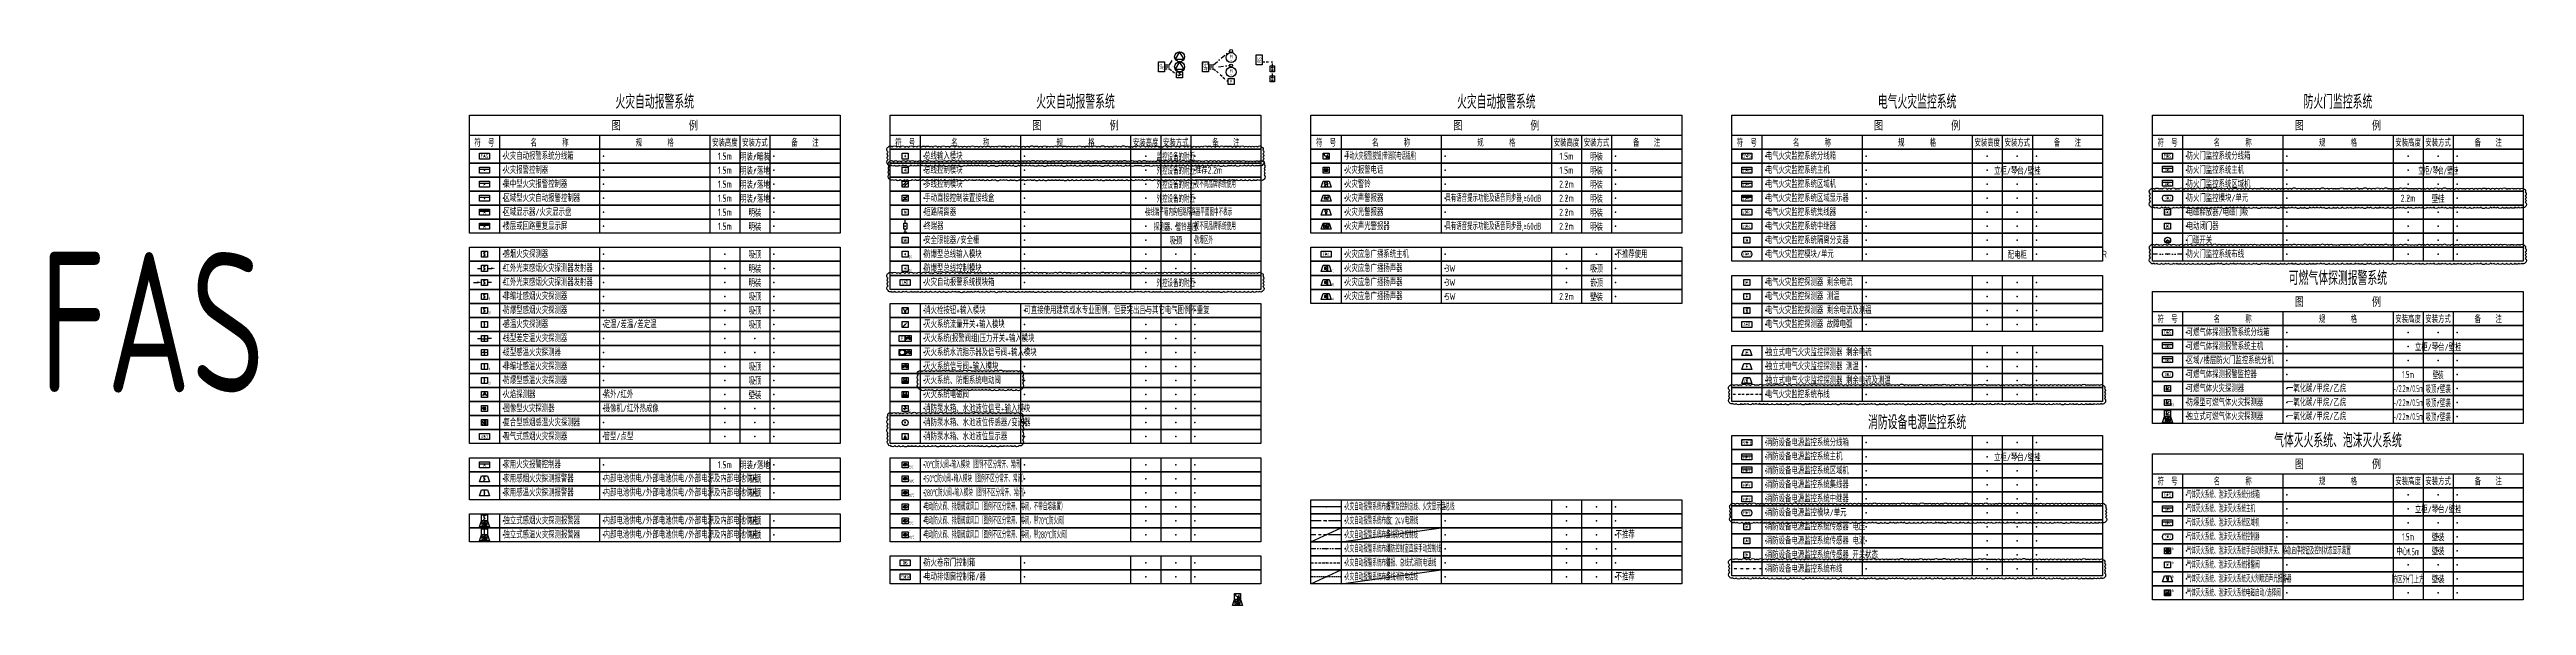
# Model space of a CAD drawing. Header units: millimetres. Extents: x -714894 to -525595, y 3400 to 234118.
# Drawn here: x -712048 to -588437, y 60624 to 88370 of the extents above; entities that cross this region are included whole.
import ezdxf
from ezdxf.enums import TextEntityAlignment as Align

# ---------------------------------------------------------------- set-up
doc = ezdxf.new("R2010")
doc.units = ezdxf.units.MM
doc.header["$LTSCALE"] = 500
for name, pattern in [('BORDER2', [0.875, 0.25, -0.125, 0.25, -0.125, 0, -0.125]), ('CENTER', [2, 1.25, -0.25, 0.25, -0.25]), ('DASHDOT', [1, 0.5, -0.25, 0, -0.25]), ('DIVIDE', [1.25, 0.5, -0.25, 0, -0.25, 0, -0.25]), ('DIVIDE2', [0.625, 0.25, -0.125, 0, -0.125, 0, -0.125]), ('HIDDEN', [0.375, 0.25, -0.125]), ('HIDDEN2', [0.1875, 0.125, -0.0625]), ('PHANTOM', [2.5, 1.25, -0.25, 0.25, -0.25, 0.25, -0.25]), ('PHANTOM2', [1.25, 0.625, -0.125, 0.125, -0.125, 0.125, -0.125])]:
    doc.linetypes.add(name, pattern=pattern)
for name, color, linetype in [('E-BAS-DEVC', 3, 'Continuous'), ('E-CTRL-WIRE', 3, 'BORDER2'), ('E-EFPS-DEVC', 3, 'Continuous'), ('E-EFPS-WIRE', 4, 'BORDER2'), ('E-FAS-DEVC', 3, 'Continuous'), ('E-FAS-EQPM', 2, 'Continuous'), ('E-FAS-WIRE', 4, 'Continuous'), ('E-FAS-WIRE2', 4, 'CENTER'), ('E-FAS-WIRE3', 4, 'PHANTOM'), ('E-FAS-WIRE4', 4, 'PHANTOM2'), ('E-FAS-WIRE5', 4, 'HIDDEN'), ('E-FAS-WIRE6', 4, 'HIDDEN2'), ('E-FDS-WIRE', 4, 'DIVIDE'), ('E-PMFE-DEVC', 3, 'Continuous'), ('E-PMFE-WIRE', 4, 'DIVIDE2'), ('E-POWR-DEVC', 3, 'Continuous'), ('E-POWR-EQPM', 3, 'Continuous'), ('E-POWR-WIRE', 4, 'DASHDOT'), ('E-UNIV-DIAG', 2, 'Continuous'), ('E-UNIV-EL', 140, 'Continuous'), ('E-UNIV-NOTE', 6, 'Continuous'), ('VPORTS', 7, 'Continuous')]:
    doc.layers.add(name, color=color, linetype=linetype)
doc.styles.add('TH-STYLE3', font='tssdeng.shx', dxfattribs={"width": 0.65, "bigfont": 'tssdchn.shx'})

msp = doc.modelspace()

# ---------------------------------------------------------------- texts
at = {"layer": 'E-UNIV-NOTE', "style": 'TH-STYLE3'}
for s, height, width, p in [('火灾自动报警系统', 700, 0.7, (-681845, 85800)), ('火灾自动报警系统', 700, 0.7, (-660845, 85800)), ('火灾自动报警系统', 700, 0.7, (-639845, 85800)), ('电气火灾监控系统', 700, 0.7, (-618845, 85800)), ('防火门监控系统', 700, 0.7, (-597845, 85800)), ('1.5m', 350, 0.7, (-678345, 83050)), ('明装/暗装', 350, 0.7, (-676845, 83050)), ('监控设备的附近', 350, 0.6, (-655845, 83050)), ('1.5m', 350, 0.7, (-636345, 83050)), ('明装', 350, 0.7, (-634845, 83050)), ('1.5m', 350, 0.7, (-678345, 82350)), ('1.5m', 350, 0.7, (-678345, 81650)), ('明装/落地', 350, 0.7, (-676845, 82350)), ('明装/落地', 350, 0.7, (-676845, 81650)), ('外控设备的附近', 350, 0.6, (-655845, 82350)), ('外控设备的附近', 350, 0.6, (-655845, 81650)), ('2.2m', 350, 0.7, (-636345, 81650)), ('1.5m', 350, 0.7, (-636345, 82350)), ('明装', 350, 0.7, (-634845, 82350)), ('明装', 350, 0.7, (-634845, 81650)), ('立柜/琴台/壁挂', 350, 0.7, (-613845, 82350)), ('立柜/琴台/壁挂', 350, 0.6, (-592845, 82350)), ('1.5m', 350, 0.7, (-678345, 80950)), ('1.5m', 350, 0.7, (-678345, 80250)), ('明装/落地', 350, 0.7, (-676845, 80950)), ('明装', 350, 0.7, (-676845, 80250)), ('外控设备的附近', 350, 0.6, (-655845, 80950)), ('2.2m', 350, 0.7, (-636345, 80950)), ('2.2m', 350, 0.7, (-636345, 80250)), ('明装', 350, 0.7, (-634845, 80950)), ('明装', 350, 0.7, (-634845, 80250)), ('2.2m', 350, 0.7, (-594345, 80950)), ('壁挂', 350, 0.7, (-592845, 80950)), ('1.5m', 350, 0.7, (-678345, 79550)), ('明装', 350, 0.7, (-676845, 79550)), ('探测器、警铃基座', 350, 0.6, (-655845, 79550)), ('2.2m', 350, 0.7, (-636345, 79550)), ('明装', 350, 0.7, (-634845, 79550)), ('FAS', 7000, 0.7, (-706924, 74767)), ('吸顶', 350, 0.7, (-676845, 78150)), ('吸顶', 350, 0.7, (-655845, 78850)), ('配电柜', 350, 0.7, (-613845, 78150)), ('R', 350, 0.7, (-609495, 78150)), ('明装', 350, 0.7, (-676845, 77450)), ('明装', 350, 0.7, (-676845, 76750)), ('外控设备的附近', 350, 0.6, (-655845, 76750)), ('嵌顶', 350, 0.7, (-634845, 76750)), ('吸顶', 350, 0.7, (-634845, 77450)), ('可燃气体探测报警系统', 700, 0.7, (-597845, 77000)), ('吸顶', 350, 0.7, (-676845, 76050)), ('吸顶', 350, 0.7, (-676845, 75350)), ('吸顶', 350, 0.7, (-676845, 74650)), ('立柜/琴台/壁挂', 350, 0.7, (-592845, 73550)), ('吸顶', 350, 0.7, (-676845, 72550)), ('吸顶', 350, 0.7, (-676845, 71850)), ('壁装', 350, 0.7, (-676845, 71150)), ('消防设备电源监控系统', 700, 0.7, (-618845, 69800)), ('气体灭火系统、泡沫灭火系统', 700, 0.7, (-597845, 68900)), ('立柜/琴台/壁挂', 350, 0.7, (-613845, 68050)), ('1.5m', 350, 0.7, (-678345, 67650)), ('明装/落地', 350, 0.7, (-676845, 67650)), ('吸顶', 350, 0.7, (-676845, 66950)), ('吸顶', 350, 0.7, (-676845, 66250)), ('立柜/琴台/壁挂', 350, 0.7, (-592845, 65450)), ('吸顶', 350, 0.7, (-676845, 64850)), ('吸顶', 350, 0.7, (-676845, 64150)), ('壁装', 350, 0.7, (-592845, 64050)), ('壁装', 350, 0.7, (-592845, 63350)), ('壁装', 350, 0.7, (-592845, 61950))]:
    msp.add_text(s, height=height, dxfattribs=dict(at, width=width)).set_placement(p, align=Align.MIDDLE)
at = {"layer": 'E-UNIV-NOTE', "linetype": 'Continuous', "style": 'TH-STYLE3', "width": 0.7}
for s, p in [('火灾自动报警系统分线箱', (-689395, 83050)), ('集中型火灾报警控制器', (-689395, 81650)), ('火灾报警控制器', (-689395, 82350)), ('区域型火灾自动报警控制器', (-689395, 80950)), ('火灾自动报警系统模块箱', (-668395, 76750)), ('一氧化碳/甲烷/乙烷', (-600395, 71450)), ('一氧化碳/甲烷/乙烷', (-600395, 70750)), ('一氧化碳/甲烷/乙烷', (-600395, 70050)), ('家用火灾报警控制器', (-689395, 67650)), ('内部电池供电/外部电池供电/外部电源及内部电池供电', (-684395, 66950)), ('内部电池供电/外部电池供电/外部电源及内部电池供电', (-684395, 66250)), ('内部电池供电/外部电池供电/外部电源及内部电池供电', (-684395, 64850)), ('内部电池供电/外部电池供电/外部电源及内部电池供电', (-684395, 64150))]:
    msp.add_text(s, height=350, dxfattribs=at).set_placement(p, align=Align.MIDDLE_LEFT)
at = {"layer": 'E-UNIV-NOTE', "style": 'TH-STYLE3'}
for s, width, p in [('总线输入模块', 0.7, (-668395, 83050)), ('手动火灾报警按钮(带消防电话插座)', 0.5, (-647395, 83050)), ('电气火灾监控系统分线箱', 0.7, (-626395, 83050)), ('防火门监控系统分线箱', 0.7, (-605395, 83050)), ('总线控制模块', 0.7, (-668395, 82350)), ('多线控制模块', 0.7, (-668395, 81650)), ('视不同品牌系统使用', 0.5, (-654895, 81650)), ('推荐2.2m', 0.7, (-654895, 82350)), ('火灾报警电话', 0.7, (-647395, 82350)), ('火灾警铃', 0.7, (-647395, 81650)), ('电气火灾监控系统主机', 0.7, (-626395, 82350)), ('电气火灾监控系统区域机', 0.7, (-626395, 81650)), ('防火门监控系统主机', 0.7, (-605395, 82350)), ('防火门监控系统区域机', 0.7, (-605395, 81650)), ('区域显示器/火灾显示盘', 0.7, (-689395, 80250)), ('短路隔离器', 0.7, (-668395, 80250)), ('手动直接控制装置接线盒', 0.7, (-668395, 80950)), ('接线端子箱内的短路隔离器平面图中不表示', 0.5, (-657345, 80250)), ('火灾声警报器', 0.7, (-647395, 80950)), ('火灾光警报器', 0.7, (-647395, 80250)), ('具有语音提示功能及语音同步器,≥60dB', 0.6, (-642395, 80950)), ('电气火灾监控系统区域显示器', 0.7, (-626395, 80950)), ('电气火灾监控系统集线器', 0.7, (-626395, 80250)), ('防火门监控模块/单元', 0.7, (-605395, 80950)), ('电磁释放器/电磁门吸', 0.7, (-605395, 80250)), ('楼层或回路重复显示屏', 0.7, (-689395, 79550)), ('终端器', 0.7, (-668395, 79550)), ('视不同品牌系统使用', 0.5, (-654895, 79550)), ('火灾声光警报器', 0.7, (-647395, 79550)), ('具有语音提示功能及语音同步器,≥60dB', 0.6, (-642395, 79550)), ('电气火灾监控系统中继器', 0.7, (-626395, 79550)), ('电动闭门器', 0.7, (-605395, 79550)), ('感烟火灾探测器', 0.7, (-689395, 78150)), ('安全限能器/安全栅', 0.7, (-668395, 78850)), ('防爆型总线输入模块', 0.7, (-668395, 78150)), ('防爆区外', 0.5, (-654895, 78850)), ('火灾应急广播系统主机', 0.7, (-647395, 78150)), ('不推荐使用', 0.7, (-633895, 78150)), ('电气火灾监控系统隔离分支器', 0.7, (-626395, 78850)), ('电气火灾监控模块/单元', 0.7, (-626395, 78150)), ('防火门监控系统布线', 0.7, (-605395, 78150)), ('门磁开关', 0.7, (-605395, 78850)), ('红外光束感烟火灾探测器发射器', 0.7, (-689395, 77450)), ('红外光束感烟火灾探测器发射器', 0.7, (-689395, 76750)), ('防爆型总线控制模块', 0.7, (-668395, 77450)), ('火灾应急广播扬声器', 0.7, (-647395, 77450)), ('火灾应急广播扬声器', 0.7, (-647395, 76750)), ('3W', 0.7, (-642395, 77450)), ('3W', 0.7, (-642395, 76750)), ('电气火灾监控探测器 剩余电流', 0.7, (-626395, 76750)), ('非编址感烟火灾探测器', 0.7, (-689395, 76050)), ('防爆型感烟火灾探测器', 0.7, (-689395, 75350)), ('消火栓按钮+输入模块', 0.7, (-668395, 75350)), ('可直接使用建筑或水专业图例，但要突出且与其它电气图例不重复', 0.7, (-663395, 75350)), ('火灾应急广播扬声器', 0.7, (-647395, 76050)), ('5W', 0.7, (-642395, 76050)), ('电气火灾监控探测器 测温', 0.7, (-626395, 76050)), ('电气火灾监控探测器 剩余电流及测温', 0.7, (-626395, 75350)), ('感温火灾探测器', 0.7, (-689395, 74650)), ('定温/差温/差定温', 0.7, (-684395, 74650)), ('灭火系统流量开关+输入模块', 0.7, (-668395, 74650)), ('电气火灾监控探测器 故障电弧', 0.7, (-626395, 74650)), ('可燃气体探测报警系统分线箱', 0.7, (-605395, 74250)), ('缆型感温火灾探测器', 0.7, (-689395, 73250)), ('线型差定温火灾探测器', 0.7, (-689395, 73950)), ('灭火系统(报警阀组)压力开关+输入模块', 0.7, (-668395, 73950)), ('灭火系统水流指示器及信号阀+输入模块', 0.7, (-668395, 73250)), ('独立式电气火灾监控探测器 剩余电流', 0.7, (-626395, 73250)), ('可燃气体探测报警系统主机', 0.7, (-605395, 73550)), ('区域/楼层防火门监控系统分机', 0.7, (-605395, 72850)), ('非编址感温火灾探测器', 0.7, (-689395, 72550)), ('防爆型感温火灾探测器', 0.7, (-689395, 71850)), ('灭火系统信号阀+输入模块', 0.7, (-668395, 72550)), ('灭火系统、防烟系统电动阀', 0.7, (-668395, 71850)), ('独立式电气火灾监控探测器 测温', 0.7, (-626395, 72550)), ('独立式电气火灾监控探测器 剩余电流及测温', 0.7, (-626395, 71850)), ('可燃气体探测报警监控器', 0.7, (-605395, 72150)), ('火焰探测器', 0.7, (-689395, 71150)), ('图像型火灾探测器', 0.7, (-689395, 70450)), ('摄像机/红外热成像', 0.7, (-684395, 70450)), ('紫外/红外', 0.7, (-684395, 71150)), ('灭火系统电磁阀', 0.7, (-668395, 71150)), ('消防泵水箱、水池液位信号+输入模块', 0.7, (-668395, 70450)), ('电气火灾监控系统布线', 0.7, (-626395, 71150)), ('可燃气体火灾探测器', 0.7, (-605395, 71450)), ('防爆型可燃气体火灾探测器', 0.7, (-605395, 70750)), ('复合型感烟感温火灾探测器', 0.7, (-689395, 69750)), ('吸气式感烟火灾探测器', 0.7, (-689395, 69050)), ('管型/点型', 0.7, (-684395, 69050)), ('消防泵水箱、水池液位传感器/变送器', 0.7, (-668395, 69750)), ('消防泵水箱、水池液位显示器', 0.7, (-668395, 69050)), ('独立式可燃气体火灾探测器', 0.7, (-605395, 70050)), ('消防设备电源监控系统分线箱', 0.7, (-626395, 68750)), ('消防设备电源监控系统主机', 0.7, (-626395, 68050)), ('家用感烟火灾探测报警器', 0.7, (-689395, 66950)), ('150℃防火阀+输入模块（图例不区分常开、常闭）', 0.5, (-668395, 66950)), ('70℃防火阀+输入模块（图例不区分常开、常闭）', 0.5, (-668395, 67650)), ('消防设备电源监控系统区域机', 0.7, (-626395, 67350)), ('消防设备电源监控系统集线器', 0.7, (-626395, 66650)), ('家用感温火灾探测报警器', 0.7, (-689395, 66250)), ('280℃防火阀+输入模块（图例不区分常开、常闭）', 0.5, (-668395, 66250)), ('电动防火阀、排烟阀或风口（图例不区分常开、常闭，不带自熔装置）', 0.5, (-668395, 65550)), ('火灾自动报警系统布线', 0.5, (-647395, 65550)), ('报警及控制总线、火灾显示盘总线 ', 0.5, (-645345, 65550)), ('消防设备电源监控系统中继器', 0.7, (-626395, 65950)), ('气体灭火系统、泡沫灭火系统分线箱', 0.5, (-605395, 66150)), ('气体灭火系统、泡沫灭火系统主机', 0.5, (-605395, 65450)), ('独立式感烟火灾探测报警器', 0.7, (-689395, 64850)), ('独立式感温火灾探测报警器', 0.7, (-689395, 64150)), ('电动防火阀、排烟阀或风口（图例不区分常开、常闭，带70℃防火阀）', 0.5, (-668395, 64850)), ('电动防火阀、排烟阀或风口（图例不区分常开、常闭，带280℃防火阀）', 0.5, (-668395, 64150)), ('火灾自动报警系统布线', 0.5, (-647395, 64850)), ('火灾自动报警系统布线', 0.5, (-647395, 64150)), ('多线联动控制线', 0.5, (-645345, 64150)), ('DC 24V电源线', 0.5, (-645345, 64850)), ('不推荐', 0.7, (-633895, 64150)), ('消防设备电源监控模块/单元', 0.7, (-626395, 65250)), ('消防设备电源监控系统传感器 电压', 0.7, (-626395, 64550)), ('气体灭火系统、泡沫灭火系统区域机', 0.5, (-605395, 64750)), ('火灾自动报警系统布线', 0.5, (-647395, 63450)), ('消防控制室直接手动控制线', 0.5, (-645345, 63450)), ('消防设备电源监控系统传感器 电流', 0.7, (-626395, 63850)), ('消防设备电源监控系统传感器 开关状态', 0.7, (-626395, 63150)), ('气体灭火系统、泡沫灭火系统控制器', 0.5, (-605395, 64050)), ('气体灭火系统、泡沫灭火系统手自动转换开关、紧急启停按钮及控制状态显示装置', 0.5, (-605395, 63350)), ('防火卷帘门控制箱', 0.7, (-668395, 62750)), ('电动排烟窗控制箱/器', 0.7, (-668395, 62050)), ('火灾自动报警系统布线', 0.5, (-647395, 62750)), ('火灾自动报警系统布线', 0.5, (-647395, 62050)), ('警报、总线式消防电话线', 0.5, (-645345, 62750)), ('多线消防电话线', 0.5, (-645345, 62050)), ('不推荐', 0.7, (-633895, 62050)), ('消防设备电源监控系统布线', 0.7, (-626395, 62450)), ('气体灭火系统、泡沫灭火系统报警阀', 0.5, (-605395, 62650)), ('气体灭火系统、泡沫灭火系统灭火剂喷洒声光报警器', 0.5, (-605395, 61950)), ('气体灭火系统、泡沫灭火系统电磁启动/选择阀', 0.5, (-605395, 61250))]:
    msp.add_text(s, height=350, dxfattribs=dict(at, width=width)).set_placement(p, align=Align.MIDDLE_LEFT)
at = {"layer": 'E-UNIV-NOTE', "linetype": 'Continuous', "style": 'TH-STYLE3'}
for s, width, p in [('2.2m', 0.7, (-636345, 76050)), ('壁装', 0.7, (-634845, 76050)), ('1.5m', 0.6, (-594345, 72150)), ('壁装', 0.6, (-592845, 72150)), ('-/2.2m/0.5m', 0.5, (-594345, 71450)), ('-/2.2m/0.5m', 0.5, (-594345, 70750)), ('吸顶/壁装', 0.6, (-592845, 71450)), ('吸顶/壁装', 0.6, (-592845, 70750)), ('-/2.2m/0.5m', 0.5, (-594345, 70050)), ('吸顶/壁装', 0.6, (-592845, 70050)), ('中心1.5m', 0.6, (-594345, 63350)), ('1.5m', 0.6, (-594345, 64050)), ('防区外门上方', 0.6, (-594345, 61950))]:
    msp.add_text(s, height=350, dxfattribs=dict(at, width=width)).set_placement(p, align=Align.MIDDLE)

# ---------------------------------------------------------------- blocks, each defined once
blk = doc.blocks.new('E-BKTS2')
for p, q in [((0, 0), (185, 0)), ((0, -7), (0, 0)), ((185, 0), (185, -7)), ((185, -7), (0, -7))]:
    blk.add_line(p, q)
at = {"linetype": 'Continuous'}
for p, q in [((15, 0), (15, -7)), ((65, 0), (65, -7)), ((120, 0), (120, -7)), ((135, 0), (135, -7)), ((150, 0), (150, -7))]:
    blk.add_line(p, q, dxfattribs=at)
for p in [(7.5, -3.5), (17, -3.5), (67, -3.5), (127.5, -3.5), (142.5, -3.5), (152, -3.5)]:
    blk.add_point(p, dxfattribs=at)
blk = doc.blocks.new('E-BKTS1')
blk.add_line((0, -10), (185, -10))
at = {"linetype": 'Continuous'}
for p, q in [((15, -10), (15, -17)), ((65, -10), (65, -17)), ((120, -10), (120, -17)), ((135, -10), (135, -17)), ((150, -10), (150, -17))]:
    blk.add_line(p, q, dxfattribs=at)
blk.add_lwpolyline([(0, 0), (185, 0), (185, -17), (0, -17)], close=True)
at = {"layer": 'E-UNIV-NOTE', "linetype": 'Continuous', "style": 'TH-STYLE3', "width": 0.7}
for s, p in [('符  号', (7.5, -13.5)), ('名       称', (40, -13.5)), ('规       格', (92.5, -13.5)), ('备    注', (167.5, -13.5))]:
    blk.add_text(s, height=3.5, dxfattribs=at).set_placement(p, align=Align.MIDDLE)
at = {"layer": 'E-UNIV-NOTE', "style": 'TH-STYLE3', "width": 0.7}
for s, height, p in [('图                例', 5, (92.5, -5)), ('安装高度', 3.5, (127.5, -13.5)), ('安装方式', 3.5, (142.5, -13.5))]:
    blk.add_text(s, height=height, dxfattribs=at).set_placement(p, align=Align.MIDDLE)
blk = doc.blocks.new('E-BFAS810')
blk.add_lwpolyline([(-2.5, -1.5), (-2.5, 1.5), (2.5, 1.5), (2.5, -1.5)], close=True)
at = {"layer": 'E-UNIV-EL', "style": 'TH-STYLE3', "width": 0.7}
blk.add_attdef('BOX', text='', height=2, dxfattribs=at).set_placement((0, 0), align=Align.MIDDLE)
blk = doc.blocks.new('E-BFAS510')
blk.add_lwpolyline([(-1.5, -1.5), (-1.5, 1.5), (1.5, 1.5), (1.5, -1.5)], close=True)
at = {"layer": 'E-UNIV-EL', "style": 'TH-STYLE3', "width": 0.7}
blk.add_attdef('F', text='', height=1.7, dxfattribs=at).set_placement((0, 0), align=Align.MIDDLE)
blk = doc.blocks.new('E-BFAS521')
blk.add_lwpolyline([(-1.5, -1.5), (-1.5, 1.5), (1.5, 1.5), (1.5, -1.5)], close=True)
at = {"layer": 'E-UNIV-EL'}
for p, q in [((-1.5, -0.8), (0.8, 1.5)), ((-0.8, -1.5), (1.5, 0.8))]:
    blk.add_line(p, q, dxfattribs=at)
blk = doc.blocks.new('E-BFAS522')
blk.add_lwpolyline([(-1.5, -1.5), (-1.5, 1.5), (1.5, 1.5), (1.5, -1.5)], close=True)
at = {"layer": 'E-UNIV-EL'}
for p, q in [((-1.5, -1.5), (1.5, 1.5)), ((-1, 0.5), (1, 0.5)), ((-1, -0.5), (1, -0.5))]:
    blk.add_line(p, q, dxfattribs=at)
blk = doc.blocks.new('E-BFAS540')
blk.add_lwpolyline([(-1.5, -1.5), (-1.5, 1.5), (1.5, 1.5), (1.5, -1.5)], close=True)
at = {"layer": 'E-UNIV-EL', "style": 'TH-STYLE3', "width": 0.7}
blk.add_attdef('F', text='', height=1.7, dxfattribs=at).set_placement((0, 0), align=Align.MIDDLE)
blk = doc.blocks.new('E-BFAS610')
blk.add_lwpolyline([(-1.5, -1.5), (-1.5, 1.5), (1.5, 1.5), (1.5, -1.5)], close=True)
at = {"layer": 'E-UNIV-EL'}
for p, q in [((0, 0), (0, -1)), ((-0.5, -0.5), (0.5, -0.5))]:
    blk.add_line(p, q, dxfattribs=at)
blk.add_arc((0, 1), 1, 180, 0, dxfattribs=at)
blk = doc.blocks.new('E-BFAS620')
blk.add_lwpolyline([(-1.5, -1.5), (-1.5, 1.5), (1.5, 1.5), (1.5, -1.5)], close=True)
at = {"layer": 'E-UNIV-EL', "style": 'TH-STYLE3', "width": 0.7}
blk.add_attdef('F', text='', height=1.7, dxfattribs=at).set_placement((0, 0), align=Align.MIDDLE)
blk = doc.blocks.new('E-BFAS621-2')
blk.add_lwpolyline([(-1.5, -1.5), (-1.5, 1.5), (1.5, 1.5), (1.5, -1.5)], close=True)
at = {"layer": 'E-UNIV-EL'}
for p in [(0, 0), (0.6, 1.2)]:
    blk.add_line(p, (0, 1.2), dxfattribs=at)
blk.add_lwpolyline([(1, -0.6), (1, 0.6), (-1, -0.6), (-1, 0.6)], close=True, dxfattribs=at)
blk = doc.blocks.new('E-BFAS622')
blk.add_lwpolyline([(-1.5, -1.5), (-1.5, 1.5), (1.5, 1.5), (1.5, -1.5)], close=True)
at = {"layer": 'E-UNIV-EL'}
blk.add_circle((0, 0), 1.3, dxfattribs=at)
at = {"layer": 'E-UNIV-EL', "style": 'TH-STYLE3', "width": 0.7}
blk.add_attdef('S', text='', height=1.7, dxfattribs=at).set_placement((0, 0), align=Align.MIDDLE)
blk = doc.blocks.new('E-BFAS550')
blk.add_lwpolyline([(-1.5, -1.5), (-1.5, 1.5), (1.5, 1.5), (1.5, -1.5)], close=True)
at = {"layer": 'E-UNIV-EL', "style": 'TH-STYLE3', "width": 0.7}
blk.add_attdef('F', text='', height=1.7, dxfattribs=at).set_placement((0, 0), align=Align.MIDDLE)
blk = doc.blocks.new('E-BFAS520')
blk.add_lwpolyline([(-1.5, -1.5), (-1.5, 1.5), (1.5, 1.5), (1.5, -1.5)], close=True)
at = {"layer": 'E-UNIV-EL', "style": 'TH-STYLE3', "width": 0.5}
blk.add_attdef('F', text='', height=1.7, dxfattribs=at).set_placement((0, 0), align=Align.MIDDLE)
blk = doc.blocks.new('E-BFAS110')
blk.add_lwpolyline([(-1.5, -1.5), (-1.5, 1.5), (1.5, 1.5), (1.5, -1.5)], close=True)
at = {"layer": 'E-UNIV-EL'}
blk.add_lwpolyline([(0.4, 1.1), (-0.4, 0.4), (0.4, -0.4), (-0.4, -1.1)], dxfattribs=at)
blk = doc.blocks.new('E-BFAS112')
blk.add_lwpolyline([(-1.5, -1.5), (-1.5, 1.5), (1.5, 1.5), (1.5, -1.5)], close=True)
at = {"layer": 'E-UNIV-EL'}
for p, q in [((-3.5, 0), (-1.5, 0)), ((1.5, 0), (3.5, 0))]:
    blk.add_line(p, q, dxfattribs=at)
blk.add_lwpolyline([(0.4, 1.1), (-0.4, 0.4), (0.4, -0.4), (-0.4, -1.1)], dxfattribs=at)
blk.add_lwpolyline([(3.5, 0, 1, 0, 0), (5.5, 0, 0, 0, 0)], format="xyseb", dxfattribs=at)
blk = doc.blocks.new('E-BFAS113')
blk.add_lwpolyline([(-1.5, -1.5), (-1.5, 1.5), (1.5, 1.5), (1.5, -1.5)], close=True)
at = {"layer": 'E-UNIV-EL'}
for p, q in [((-5.5, 0), (-3.5, 0)), ((3.5, 0), (1.5, 0))]:
    blk.add_line(p, q, dxfattribs=at)
blk.add_lwpolyline([(-3.5, 0, 1, 0, 0), (-1.5, 0, 0, 0, 0)], format="xyseb", dxfattribs=at)
blk.add_lwpolyline([(0.4, 1.1), (-0.4, 0.4), (0.4, -0.4), (-0.4, -1.1)], dxfattribs=at)
blk = doc.blocks.new('E-BFAS122')
blk.add_lwpolyline([(-1.5, -1.5), (-1.5, 1.5), (1.5, 1.5), (1.5, -1.5)], close=True)
at = {"layer": 'E-UNIV-EL'}
for p, q in [((-3.5, 0), (-1.5, 0)), ((0.3, 0.6), (-0.3, 0.6)), ((0, -1), (0, 1)), ((3.5, 0), (1.5, 0)), ((1.5, -0.3), (-1.5, -0.3))]:
    blk.add_line(p, q, dxfattribs=at)
at = {"layer": 'E-UNIV-EL', "const_width": 0.25}
blk.add_lwpolyline([(-0.125, -0.75, 1), (0.125, -0.75, 1)], format="xyb", close=True, dxfattribs=at)
blk = doc.blocks.new('E-BFAS123')
blk.add_lwpolyline([(-1.5, -1.5), (-1.5, 1.5), (1.5, 1.5), (1.5, -1.5)], close=True)
at = {"layer": 'E-UNIV-EL'}
blk.add_line((0, -1), (0, 1), dxfattribs=at)
blk.add_lwpolyline([(1.5, 0.1), (1.2, -0.2), (0.9, 0.2), (0.5, -0.2), (0.2, 0.2), (-0.2, -0.2), (-0.5, 0.2), (-0.9, -0.2), (-1.2, 0.2), (-1.5, -0.1)], dxfattribs=at)
at = {"layer": 'E-UNIV-EL', "const_width": 0.25}
blk.add_lwpolyline([(-0.1, -0.8, 1), (0.1, -0.8, 1)], format="xyb", close=True, dxfattribs=at)
blk = doc.blocks.new('E-BFAS120')
blk.add_lwpolyline([(-1.5, -1.5), (-1.5, 1.5), (1.5, 1.5), (1.5, -1.5)], close=True)
at = {"layer": 'E-UNIV-EL'}
blk.add_line((0, -1), (0, 1), dxfattribs=at)
at = {"layer": 'E-UNIV-EL', "const_width": 0.25}
blk.add_lwpolyline([(-0.125, -0.75, 1), (0.125, -0.75, 1)], format="xyb", close=True, dxfattribs=at)
blk = doc.blocks.new('E-BFAS130')
blk.add_lwpolyline([(-1.5, -1.5), (-1.5, 1.5), (1.5, 1.5), (1.5, -1.5)], close=True)
at = {"layer": 'E-UNIV-EL'}
for q in [(-1, -0.7), (1, -0.7)]:
    blk.add_line((0, 1), q, dxfattribs=at)
blk = doc.blocks.new('E-BFAS150')
blk.add_lwpolyline([(-1.5, -1.5), (-1.5, 1.5), (1.5, 1.5), (1.5, -1.5)], close=True)
at = {"layer": 'E-UNIV-EL'}
for p, q in [((0, 1.5), (0, -1.5)), ((0.8, -1), (0.8, 1))]:
    blk.add_line(p, q, dxfattribs=at)
blk.add_lwpolyline([(-0.4, 1.1), (-1.1, 0.4), (-0.4, -0.4), (-1.1, -1.1)], dxfattribs=at)
at = {"layer": 'E-UNIV-EL', "const_width": 0.25}
blk.add_lwpolyline([(0.6, -0.8, 1), (0.9, -0.8, 1)], format="xyb", close=True, dxfattribs=at)
blk = doc.blocks.new('E-BFAS160')
blk.add_lwpolyline([(-2.5, -1.5), (-2.5, 1.5), (2.5, 1.5), (2.5, -1.5)], close=True)
at = {"layer": 'E-UNIV-EL', "style": 'TH-STYLE3', "width": 0.7}
blk.add_attdef('F', text='', height=1.7, dxfattribs=at).set_placement((0, 0), align=Align.MIDDLE)
blk = doc.blocks.new('E-BFAS310')
blk.add_lwpolyline([(-2.5, -1.5), (-1.5, 1.5), (1.5, 1.5), (2.5, -1.5)], close=True)
at = {"layer": 'E-UNIV-EL'}
blk.add_line((1, 0), (-1, 0), dxfattribs=at)
for points in [[(-0.5, 0), (-0.5, -1), (-1, -1)], [(0.5, 0), (0.5, -1), (1, -1)]]:
    blk.add_lwpolyline(points, dxfattribs=at)
blk.add_arc((0, 0), 1, 0, 180, dxfattribs=at)
blk = doc.blocks.new('E-BFAS311')
blk.add_lwpolyline([(-2.5, -1.5), (-1.5, 1.5), (1.5, 1.5), (2.5, -1.5)], close=True)
at = {"layer": 'E-UNIV-EL'}
for p, q in [((-1, 0.5), (-1, -0.5)), ((0, 0.5), (-1, 0.5)), ((0, 0.2), (1.2, 0.8)), ((0, -0.5), (0, 0.5)), ((1.2, 0.8), (0.8, -0.8)), ((0, -0.5), (-1, -0.5)), ((0, -0.2), (0.8, -0.8))]:
    blk.add_line(p, q, dxfattribs=at)
blk = doc.blocks.new('E-BFAS320')
blk.add_lwpolyline([(-2.5, -1.5), (-1.5, 1.5), (1.5, 1.5), (2.5, -1.5)], close=True)
at = {"layer": 'E-UNIV-EL'}
for p, q in [((-0.3, 0.1), (-0.3, -0.8)), ((0.3, 0.1), (0.3, -0.8)), ((0.3, -0.8), (-0.3, -0.8))]:
    blk.add_line(p, q, dxfattribs=at)
blk.add_circle((0, 0.5), 0.5, dxfattribs=at)
blk = doc.blocks.new('E-BFAS330')
blk.add_lwpolyline([(-2.5, -1.5), (-1.5, 1.5), (1.5, 1.5), (2.5, -1.5)], close=True)
at = {"layer": 'E-UNIV-EL'}
for p, q in [((-1.6, 1), (-0.2, 0.6)), ((-1.1, 0), (-1.6, 1)), ((-0.5, 0), (-1.3, 0)), ((-1.3, 0), (-1.3, -0.8)), ((-0.7, 0), (-0.2, 0.6)), ((-0.5, 0), (-0.5, -0.8)), ((0, 1.5), (0, -1.5)), ((0.6, 0.1), (0.6, -0.8)), ((1.2, 0.1), (1.2, -0.8)), ((-1.3, -0.8), (-0.5, -0.8)), ((1.2, -0.8), (0.6, -0.8))]:
    blk.add_line(p, q, dxfattribs=at)
blk.add_circle((0.9, 0.5), 0.5, dxfattribs=at)
blk = doc.blocks.new('E-BFAS020')
blk.add_lwpolyline([(-2.5, -1.5), (-2.5, 1.5), (2.5, 1.5), (2.5, -1.5)], close=True)
at = {"layer": 'E-UNIV-EL'}
blk.add_line((-2.5, 0.5), (2.5, 0.5), dxfattribs=at)
blk = doc.blocks.new('E-BFAS021')
blk.add_lwpolyline([(-2.5, -1.5), (-2.5, 1.5), (2.5, 1.5), (2.5, -1.5)], close=True)
at = {"layer": 'E-UNIV-EL'}
blk.add_line((-2.5, 0.5), (2.5, 0.5), dxfattribs=at)
at = {"layer": 'E-UNIV-EL', "style": 'TH-STYLE3', "width": 0.7}
blk.add_attdef('F', text='', height=1.5, dxfattribs=at).set_placement((0, -0.5), align=Align.MIDDLE)
blk = doc.blocks.new('E-BFAS022')
blk.add_lwpolyline([(-2.5, -1.5), (-2.5, 1.5), (2.5, 1.5), (2.5, -1.5)], close=True)
at = {"layer": 'E-UNIV-EL'}
blk.add_line((-2.5, 0.5), (2.5, 0.5), dxfattribs=at)
at = {"layer": 'E-UNIV-EL', "style": 'TH-STYLE3', "width": 0.7}
blk.add_attdef('F', text='', height=1.5, dxfattribs=at).set_placement((0, -0.5), align=Align.MIDDLE)
blk = doc.blocks.new('E-BFAS010')
blk.add_lwpolyline([(-2.5, -1.5), (-2.5, 1.5), (2.5, 1.5), (2.5, -1.5)], close=True)
at = {"layer": 'E-UNIV-EL', "style": 'TH-STYLE3', "width": 0.7}
blk.add_attdef('BOX', text='', height=2, dxfattribs=at).set_placement((0, 0), align=Align.MIDDLE)
blk = doc.blocks.new('E-BFAS030')
blk.add_lwpolyline([(-2.5, -1.5), (-2.5, 1.5), (2.5, 1.5), (2.5, -1.5)], close=True)
at = {"layer": 'E-UNIV-EL'}
for p, q in [((-2.5, 1), (2.5, 1)), ((-2.5, 0.5), (2.5, 0.5))]:
    blk.add_line(p, q, dxfattribs=at)
at = {"layer": 'E-UNIV-EL', "style": 'TH-STYLE3', "width": 0.7}
blk.add_attdef('F', text='', height=1.5, dxfattribs=at).set_placement((0, -0.5), align=Align.MIDDLE)
blk = doc.blocks.new('E-BFAS031')
blk.add_lwpolyline([(-2.5, -1.5), (-2.5, 1.5), (2.5, 1.5), (2.5, -1.5)], close=True)
at = {"layer": 'E-UNIV-EL'}
for p, q in [((-2.5, 1), (2.5, 1)), ((-2.5, 0.5), (2.5, 0.5))]:
    blk.add_line(p, q, dxfattribs=at)
at = {"layer": 'E-UNIV-EL', "style": 'TH-STYLE3', "width": 0.7}
blk.add_attdef('F', text='', height=1.5, dxfattribs=at).set_placement((0, -0.5), align=Align.MIDDLE)
blk = doc.blocks.new('E-BFAS420')
blk.add_lwpolyline([(-2.5, -1.5), (-2.5, 1.5), (2.5, 1.5), (2.5, -1.5)], close=True)
at = {"layer": 'E-UNIV-EL', "style": 'TH-STYLE3', "width": 0.7}
blk.add_attdef('F', text='', height=1.7, dxfattribs=at).set_placement((0, 0), align=Align.MIDDLE)
blk = doc.blocks.new('E-BFAS212')
blk.add_lwpolyline([(-1.5, -1.5), (-1.5, 1.5), (1.5, 1.5), (1.5, -1.5)], close=True)
at = {"layer": 'E-UNIV-EL'}
blk.add_line((0, 0), (0, -1), dxfattribs=at)
for radius in [0.5, 0.25]:
    blk.add_circle((0.75, -0.5), radius, dxfattribs=at)
blk.add_arc((0, 1), 1, 180, 0, dxfattribs=at)
blk = doc.blocks.new('E-BFAS220')
blk.add_lwpolyline([(-1.5, -1.5), (-1.5, 1.5), (1.5, 1.5), (1.5, -1.5)], close=True)
at = {"layer": 'E-UNIV-EL'}
blk.add_lwpolyline([(0.6, 0), (1, 0, 1), (-1, 0), (-0.6, 0)], format="xyb", dxfattribs=at)
blk.add_lwpolyline([(-0.7, -0.7), (-0.5, 0.3), (0.5, 0.3), (0.7, -0.7)], close=True, dxfattribs=at)
blk = doc.blocks.new('E-BFAS110-2')
blk.add_lwpolyline([(-1.5, -1.5), (-1.5, 1.5), (1.5, 1.5), (1.5, -1.5)], close=True)
at = {"layer": 'E-UNIV-EL'}
blk.add_lwpolyline([(0.4, 1.1), (-0.4, 0.4), (0.4, -0.4), (-0.4, -1.1)], dxfattribs=at)
at = {"layer": 'E-UNIV-EL', "style": 'TH-STYLE3', "width": 0.5}
blk.add_attdef('F', text='', height=1.5, dxfattribs=at).set_placement((2.5, -1.2), align=Align.MIDDLE)
blk = doc.blocks.new('E-BFAS110-3')
blk.add_lwpolyline([(-1.5, -1.5), (-1.5, 1.5), (1.5, 1.5), (1.5, -1.5)], close=True)
at = {"layer": 'E-UNIV-EL'}
blk.add_lwpolyline([(0.4, 1.1), (-0.4, 0.4), (0.4, -0.4), (-0.4, -1.1)], dxfattribs=at)
at = {"layer": 'E-UNIV-EL', "style": 'TH-STYLE3', "width": 0.5}
blk.add_attdef('F', text='', height=1.5, dxfattribs=at).set_placement((2.5, -1.2), align=Align.MIDDLE)
blk = doc.blocks.new('E-BFAS120-2')
blk.add_lwpolyline([(-1.5, -1.5), (-1.5, 1.5), (1.5, 1.5), (1.5, -1.5)], close=True)
at = {"layer": 'E-UNIV-EL'}
blk.add_line((0, -1), (0, 1), dxfattribs=at)
at = {"layer": 'E-UNIV-EL', "const_width": 0.25}
blk.add_lwpolyline([(-0.125, -0.75, 1), (0.125, -0.75, 1)], format="xyb", close=True, dxfattribs=at)
at = {"layer": 'E-UNIV-EL', "style": 'TH-STYLE3', "width": 0.5}
blk.add_attdef('F', text='', height=1.5, dxfattribs=at).set_placement((2.5, -1.25), align=Align.MIDDLE)
blk = doc.blocks.new('E-BFAS120-3')
blk.add_lwpolyline([(-1.5, -1.5), (-1.5, 1.5), (1.5, 1.5), (1.5, -1.5)], close=True)
at = {"layer": 'E-UNIV-EL'}
blk.add_line((0, -1), (0, 1), dxfattribs=at)
at = {"layer": 'E-UNIV-EL', "const_width": 0.25}
blk.add_lwpolyline([(-0.125, -0.75, 1), (0.125, -0.75, 1)], format="xyb", close=True, dxfattribs=at)
at = {"layer": 'E-UNIV-EL', "style": 'TH-STYLE3', "width": 0.5}
blk.add_attdef('F', text='', height=1.5, dxfattribs=at).set_placement((2.5, -1.25), align=Align.MIDDLE)
blk = doc.blocks.new('E-BFAS510-3')
blk.add_lwpolyline([(-1.5, -1.5), (-1.5, 1.5), (1.5, 1.5), (1.5, -1.5)], close=True)
at = {"layer": 'E-UNIV-EL', "style": 'TH-STYLE3'}
for tag, height, width, p in [('F', 1.7, 0.7, (0, 0)), ('S', 1.5, 0.5, (2.5, -1.25))]:
    blk.add_attdef(tag, text='', height=height, dxfattribs=dict(at, width=width)).set_placement(p, align=Align.MIDDLE)
blk = doc.blocks.new('E-BFAS520-3')
blk.add_lwpolyline([(-1.5, -1.5), (-1.5, 1.5), (1.5, 1.5), (1.5, -1.5)], close=True)
at = {"layer": 'E-UNIV-EL', "style": 'TH-STYLE3', "width": 0.5}
for tag, height, p in [('F', 1.7, (0, 0)), ('S', 1.5, (2.5, -1.25))]:
    blk.add_attdef(tag, text='', height=height, dxfattribs=at).set_placement(p, align=Align.MIDDLE)
blk = doc.blocks.new('E-BFAS711')
blk.add_lwpolyline([(-1.5, -1.5), (-1.5, 1.5), (1.5, 1.5), (1.5, -1.5)], close=True)
at = {"layer": 'E-UNIV-EL'}
blk.add_line((1, 0), (-1, 0), dxfattribs=at)
blk.add_circle((0, 0), 0.8, dxfattribs=at)
at = {"layer": 'E-UNIV-EL', "style": 'TH-STYLE3', "width": 0.5}
blk.add_attdef('F', text='', height=1.5, dxfattribs=at).set_placement((3, -1.25), align=Align.MIDDLE)
blk = doc.blocks.new('E-BFAS712')
blk.add_lwpolyline([(-1.5, -1.5), (-1.5, 1.5), (1.5, 1.5), (1.5, -1.5)], close=True)
at = {"layer": 'E-UNIV-EL'}
blk.add_line((1, 0), (-1, 0), dxfattribs=at)
blk.add_circle((0, 0), 0.8, dxfattribs=at)
at = {"layer": 'E-UNIV-EL', "style": 'TH-STYLE3', "width": 0.5}
blk.add_attdef('F', text='', height=1.5, dxfattribs=at).set_placement((3, -1.25), align=Align.MIDDLE)
blk = doc.blocks.new('E-BFAS730')
blk.add_lwpolyline([(-1.5, -1.5), (-1.5, 1.5), (1.5, 1.5), (1.5, -1.5)], close=True)
at = {"layer": 'E-UNIV-EL'}
blk.add_line((-0.7, 0.7), (0.7, -0.7), dxfattribs=at)
blk.add_circle((0, 0), 0.8, dxfattribs=at)
at = {"layer": 'E-UNIV-EL', "style": 'TH-STYLE3', "width": 0.5}
blk.add_attdef('F', text='', height=1.5, dxfattribs=at).set_placement((2.2, 1.2), align=Align.MIDDLE)
blk = doc.blocks.new('E-BFAS731')
blk.add_lwpolyline([(-1.5, -1.5), (-1.5, 1.5), (1.5, 1.5), (1.5, -1.5)], close=True)
at = {"layer": 'E-UNIV-EL'}
blk.add_line((-0.7, 0.7), (0.7, -0.7), dxfattribs=at)
blk.add_circle((0, 0), 0.8, dxfattribs=at)
at = {"layer": 'E-UNIV-EL', "style": 'TH-STYLE3', "width": 0.5}
for p in [(2.2, 1.2), (3, -1.2)]:
    blk.add_attdef('F', text='', height=1.5, dxfattribs=at).set_placement(p, align=Align.MIDDLE)
blk = doc.blocks.new('E-BFAS732')
blk.add_lwpolyline([(-1.5, -1.5), (-1.5, 1.5), (1.5, 1.5), (1.5, -1.5)], close=True)
at = {"layer": 'E-UNIV-EL'}
blk.add_line((-0.7, 0.7), (0.7, -0.7), dxfattribs=at)
blk.add_circle((0, 0), 0.8, dxfattribs=at)
at = {"layer": 'E-UNIV-EL', "style": 'TH-STYLE3', "width": 0.5}
for p in [(2.2, 1.2), (3, -1.2)]:
    blk.add_attdef('F', text='', height=1.5, dxfattribs=at).set_placement(p, align=Align.MIDDLE)
blk = doc.blocks.new('E-BFAS630-2')
blk.add_lwpolyline([(-1.5, -1.5), (-1.5, 1.5), (1.5, 1.5), (1.5, -1.5)], close=True)
at = {"layer": 'E-UNIV-EL'}
for p, q in [((0, 0.7), (0, 0.5)), ((0, 0.4), (0, 0.2)), ((0, 0.1), (0, 0)), ((0.2, 1.1), (0.5, 1.1)), ((-1, 0), (-0.5, 0)), ((0, -0.1), (0, -0.3))]:
    blk.add_line(p, q, dxfattribs=at)
blk.add_lwpolyline([(0, 1.4, -0.533333), (0, 0.7, -0.533333)], format="xyb", close=True, dxfattribs=at)
blk.add_lwpolyline([(1, 0), (0.5, 0), (-0.5, -0.6)], dxfattribs=at)
at = {"layer": 'E-UNIV-EL', "style": 'TH-STYLE3', "width": 0.5}
blk.add_attdef('F', text='', height=1.5, dxfattribs=at).set_placement((2.5, -1.3), align=Align.MIDDLE)
blk = doc.blocks.new('E-BFAS410-2')
blk.add_lwpolyline([(-2.5, -1.5), (-1.5, 1.5), (1.5, 1.5), (2.5, -1.5)], close=True)
at = {"layer": 'E-UNIV-EL'}
for p, q in [((0, 0.5), (-0.8, 0.5)), ((-0.8, 0.5), (-0.8, -0.5)), ((0, 0.5), (0.8, 1.2)), ((0, -0.5), (0, 0.5)), ((0.8, 1.2), (0.8, -1.2)), ((0, -0.5), (-0.8, -0.5)), ((0, -0.5), (0.8, -1.2))]:
    blk.add_line(p, q, dxfattribs=at)
at = {"layer": 'E-UNIV-EL', "style": 'TH-STYLE3', "width": 0.5}
blk.add_attdef('F', text='', height=1.5, dxfattribs=at).set_placement((3.5, -1.2), align=Align.MIDDLE)
blk = doc.blocks.new('E-BFAS410-3')
blk.add_lwpolyline([(-2.5, -1.5), (-1.5, 1.5), (1.5, 1.5), (2.5, -1.5)], close=True)
at = {"layer": 'E-UNIV-EL'}
for p, q in [((0, 0.5), (-0.8, 0.5)), ((-0.8, 0.5), (-0.8, -0.5)), ((0, 0.5), (0.8, 1.2)), ((0, -0.5), (0, 0.5)), ((0.8, 1.2), (0.8, -1.2)), ((0, -0.5), (-0.8, -0.5)), ((0, -0.5), (0.8, -1.2))]:
    blk.add_line(p, q, dxfattribs=at)
at = {"layer": 'E-UNIV-EL', "style": 'TH-STYLE3', "width": 0.5}
blk.add_attdef('F', text='', height=1.5, dxfattribs=at).set_placement((3.5, -1.2), align=Align.MIDDLE)
blk = doc.blocks.new('E-BFAS410-4')
blk.add_lwpolyline([(-2.5, -1.5), (-1.5, 1.5), (1.5, 1.5), (2.5, -1.5)], close=True)
at = {"layer": 'E-UNIV-EL'}
for p, q in [((0, 0.5), (-0.8, 0.5)), ((-0.8, 0.5), (-0.8, -0.5)), ((0, 0.5), (0.8, 1.2)), ((0, -0.5), (0, 0.5)), ((0.8, 1.2), (0.8, -1.2)), ((0, -0.5), (-0.8, -0.5)), ((0, -0.5), (0.8, -1.2))]:
    blk.add_line(p, q, dxfattribs=at)
at = {"layer": 'E-UNIV-EL', "style": 'TH-STYLE3', "width": 0.5}
blk.add_attdef('F', text='', height=1.5, dxfattribs=at).set_placement((3.5, -1.2), align=Align.MIDDLE)
blk = doc.blocks.new('E-BFAS713')
blk.add_lwpolyline([(-1.5, -1.5), (-1.5, 1.5), (1.5, 1.5), (1.5, -1.5)], close=True)
at = {"layer": 'E-UNIV-EL'}
blk.add_line((1, 0), (-1, 0), dxfattribs=at)
blk.add_circle((0, 0), 0.8, dxfattribs=at)
at = {"layer": 'E-UNIV-EL', "style": 'TH-STYLE3', "width": 0.5}
blk.add_attdef('F', text='', height=1.5, dxfattribs=at).set_placement((3, -1.25), align=Align.MIDDLE)
blk = doc.blocks.new('E-BFAS910')
for p, q in [((1.5, 0), (0, 0)), ((6, 0), (4.5, 0)), ((6, -0.75), (6, 0.75))]:
    blk.add_line(p, q)
blk.add_lwpolyline([(1.5, -0.75), (1.5, 0.75), (4.5, 0.75), (4.5, -0.75)], close=True)
blk = doc.blocks.new('E-BFAS621-4')
blk.add_lwpolyline([(-1.5, -1.5), (-1.5, 1.5), (1.5, 1.5), (1.5, -1.5)], close=True)
at = {"layer": 'E-UNIV-EL'}
blk.add_line((0, 0), (0, -0.7), dxfattribs=at)
blk.add_lwpolyline([(1, -1.3), (1, -0.1), (-1, -1.3), (-1, -0.1)], close=True, dxfattribs=at)
blk.add_circle((0, 0.7), 0.65, dxfattribs=at)
at = {"layer": 'E-UNIV-EL', "style": 'TH-STYLE3', "width": 0.7}
blk.add_attdef('F', text='', height=1, dxfattribs=at).set_placement((0, 0.7), align=Align.MIDDLE)
blk = doc.blocks.new('E-BFAS621-3')
blk.add_lwpolyline([(-1.5, -1.5), (-1.5, 1.5), (1.5, 1.5), (1.5, -1.5)], close=True)
at = {"layer": 'E-UNIV-EL'}
for p, q in [((-0.7, 1.3), (0.7, 1.3)), ((-0.7, 0), (-0.7, 1.3)), ((-0.7, 0), (0.7, 0)), ((0, 0), (0, -0.7)), ((0.7, 0), (0.7, 1.3))]:
    blk.add_line(p, q, dxfattribs=at)
blk.add_lwpolyline([(1, -1.3), (1, -0.1), (-1, -1.3), (-1, -0.1)], close=True, dxfattribs=at)
at = {"layer": 'E-UNIV-EL', "style": 'TH-STYLE3', "width": 0.7}
blk.add_attdef('F', text='', height=1, dxfattribs=at).set_placement((0, 0.7), align=Align.MIDDLE)
blk = doc.blocks.new('E-BFAS060')
blk.add_lwpolyline([(-2.5, -1.5), (-2.5, 1.5), (2.5, 1.5), (2.5, -1.5)], close=True)
at = {"layer": 'E-UNIV-EL'}
blk.add_line((-2.5, 0.5), (2.5, 0.5), dxfattribs=at)
at = {"layer": 'E-UNIV-EL', "style": 'TH-STYLE3', "width": 0.7}
blk.add_attdef('F', text='', height=1.5, dxfattribs=at).set_placement((0, -0.5), align=Align.MIDDLE)
blk = doc.blocks.new('E-BFAS114')
blk.add_lwpolyline([(-2.5, -1.5), (-1.5, 1.5), (1.5, 1.5), (2.5, -1.5)], close=True)
at = {"layer": 'E-UNIV-EL'}
blk.add_lwpolyline([(0.4, 1.1), (-0.4, 0.4), (0.4, -0.4), (-0.4, -1.1)], dxfattribs=at)
blk = doc.blocks.new('E-BFAS124')
blk.add_lwpolyline([(-2.5, -1.5), (-1.5, 1.5), (1.5, 1.5), (2.5, -1.5)], close=True)
at = {"layer": 'E-UNIV-EL'}
blk.add_line((0, -1), (0, 1), dxfattribs=at)
at = {"layer": 'E-UNIV-EL', "const_width": 0.25}
blk.add_lwpolyline([(-0.125, -0.75, 1), (0.125, -0.75, 1)], format="xyb", close=True, dxfattribs=at)
blk = doc.blocks.new('E-BFAS170')
blk.add_lwpolyline([(-1.5, -1.5), (-1.5, 1.5), (1.5, 1.5), (1.5, -1.5)], close=True)
at = {"layer": 'E-UNIV-EL'}
blk.add_lwpolyline([(-0.65, -0.2), (-1.1, -0.2), (-1.1, 0.2), (-0.85, 0.2)], dxfattribs=at)
blk.add_lwpolyline([(0.75, 0.5), (-1, 0.5), (-0.5, -0.5), (0.75, -0.5)], close=True, dxfattribs=at)
blk = doc.blocks.new('E-BEFPS240')
blk.add_lwpolyline([(-2.5, -1.5), (-2.5, 1.5), (2.5, 1.5), (2.5, -1.5)], close=True)
at = {"layer": 'E-UNIV-EL', "style": 'TH-STYLE3', "width": 0.7}
blk.add_attdef('F', text='', height=1.7, dxfattribs=at).set_placement((0, 0), align=Align.MIDDLE)
blk = doc.blocks.new('E-BEFPS211')
blk.add_lwpolyline([(-2.5, -1.5), (-1.5, 1.5), (1.5, 1.5), (2.5, -1.5)], close=True)
at = {"layer": 'E-UNIV-EL', "style": 'TH-STYLE3', "width": 0.7}
blk.add_attdef('F', text='', height=1.7, dxfattribs=at).set_placement((0, 0), align=Align.MIDDLE)
blk = doc.blocks.new('E-BEFPS220')
blk.add_lwpolyline([(-1.5, -1.5), (-1.5, 1.5), (1.5, 1.5), (1.5, -1.5)], close=True)
at = {"layer": 'E-UNIV-EL', "style": 'TH-STYLE3', "width": 0.7}
blk.add_attdef('F', text='', height=1.7, dxfattribs=at).set_placement((0, 0), align=Align.MIDDLE)
blk = doc.blocks.new('E-BEFPS221')
blk.add_lwpolyline([(-2.5, -1.5), (-1.5, 1.5), (1.5, 1.5), (2.5, -1.5)], close=True)
at = {"layer": 'E-UNIV-EL', "style": 'TH-STYLE3', "width": 0.7}
blk.add_attdef('F', text='', height=1.7, dxfattribs=at).set_placement((0, 0), align=Align.MIDDLE)
blk = doc.blocks.new('E-BEFPS230')
blk.add_lwpolyline([(-1.5, -1.5), (-1.5, 1.5), (1.5, 1.5), (1.5, -1.5)], close=True)
at = {"layer": 'E-UNIV-EL'}
blk.add_line((0, 1.5), (0, -1.5), dxfattribs=at)
at = {"layer": 'E-UNIV-EL', "style": 'TH-STYLE3', "width": 0.5}
for tag, p in [('F1', (-0.75, 0)), ('F2', (0.75, 0))]:
    blk.add_attdef(tag, text='', height=1.7, dxfattribs=at).set_placement(p, align=Align.MIDDLE)
blk = doc.blocks.new('E-BEFPS231')
blk.add_lwpolyline([(-2.5, -1.5), (-1.5, 1.5), (1.5, 1.5), (2.5, -1.5)], close=True)
at = {"layer": 'E-UNIV-EL'}
blk.add_line((0, 1.5), (0, -1.5), dxfattribs=at)
at = {"layer": 'E-UNIV-EL', "style": 'TH-STYLE3', "width": 0.5}
for tag, p in [('F1', (-0.75, 0)), ('F2', (0.75, 0))]:
    blk.add_attdef(tag, text='', height=1.7, dxfattribs=at).set_placement(p, align=Align.MIDDLE)
blk = doc.blocks.new('E-BEFPS010')
blk.add_lwpolyline([(-2.5, -1.5), (-2.5, 1.5), (2.5, 1.5), (2.5, -1.5)], close=True)
at = {"layer": 'E-UNIV-EL', "style": 'TH-STYLE3', "width": 0.7}
blk.add_attdef('BOX', text='', height=2, dxfattribs=at).set_placement((0, 0), align=Align.MIDDLE)
blk = doc.blocks.new('E-BEFPS020')
blk.add_lwpolyline([(-2.5, -1.5), (-2.5, 1.5), (2.5, 1.5), (2.5, -1.5)], close=True)
at = {"layer": 'E-UNIV-EL'}
blk.add_line((-2.5, 0.5), (2.5, 0.5), dxfattribs=at)
at = {"layer": 'E-UNIV-EL', "style": 'TH-STYLE3', "width": 0.7}
for height, p in [(1.5, (0, -0.5)), (1, (0, 1))]:
    blk.add_attdef('F', text='', height=height, dxfattribs=at).set_placement(p, align=Align.MIDDLE)
blk = doc.blocks.new('E-BEFPS021')
blk.add_lwpolyline([(-2.5, -1.5), (-2.5, 1.5), (2.5, 1.5), (2.5, -1.5)], close=True)
at = {"layer": 'E-UNIV-EL'}
blk.add_line((-2.5, 0.5), (2.5, 0.5), dxfattribs=at)
at = {"layer": 'E-UNIV-EL', "style": 'TH-STYLE3', "width": 0.7}
for height, p in [(1.5, (0, -0.5)), (1, (0, 1))]:
    blk.add_attdef('F', text='', height=height, dxfattribs=at).set_placement(p, align=Align.MIDDLE)
blk = doc.blocks.new('E-BEFPS030')
blk.add_lwpolyline([(-2.5, -1.5), (-2.5, 1.5), (2.5, 1.5), (2.5, -1.5)], close=True)
at = {"layer": 'E-UNIV-EL'}
for p, q in [((-2.5, 1), (2.5, 1)), ((-2.5, 0.5), (2.5, 0.5))]:
    blk.add_line(p, q, dxfattribs=at)
at = {"layer": 'E-UNIV-EL', "style": 'TH-STYLE3', "width": 0.7}
blk.add_attdef('F', text='', height=1.5, dxfattribs=at).set_placement((0, -0.5), align=Align.MIDDLE)
blk = doc.blocks.new('E-BEFPS040')
blk.add_lwpolyline([(-2.5, -1.5), (-2.5, 1.5), (2.5, 1.5), (2.5, -1.5)], close=True)
at = {"layer": 'E-UNIV-EL', "style": 'TH-STYLE3', "width": 0.7}
for height, p in [(1.5, (0, -0.5)), (1, (0, 1))]:
    blk.add_attdef('F', text='', height=height, dxfattribs=at).set_placement(p, align=Align.MIDDLE)
blk = doc.blocks.new('E-BEFPS210')
blk.add_lwpolyline([(-1.5, -1.5), (-1.5, 1.5), (1.5, 1.5), (1.5, -1.5)], close=True)
at = {"layer": 'E-UNIV-EL', "style": 'TH-STYLE3', "width": 0.7}
blk.add_attdef('F', text='', height=1.7, dxfattribs=at).set_placement((0, 0), align=Align.MIDDLE)
blk = doc.blocks.new('E-BEFPS110')
blk.add_lwpolyline([(-2, 1.5), (2, 1.5, -0.333333), (2, -1.5), (-2, -1.5, -0.333333)], format="xyb", close=True)
at = {"layer": 'E-UNIV-EL', "style": 'TH-STYLE3', "width": 0.7}
blk.add_attdef('F', text='', height=1.5, dxfattribs=at).set_placement((0, 0), align=Align.MIDDLE)
blk = doc.blocks.new('E-BFDS010')
blk.add_lwpolyline([(-2.5, -1.5), (-2.5, 1.5), (2.5, 1.5), (2.5, -1.5)], close=True)
at = {"layer": 'E-UNIV-EL', "style": 'TH-STYLE3', "width": 0.7}
blk.add_attdef('BOX', text='', height=2, dxfattribs=at).set_placement((0, 0), align=Align.MIDDLE)
blk = doc.blocks.new('E-BFDS020')
blk.add_lwpolyline([(-2.5, -1.5), (-2.5, 1.5), (2.5, 1.5), (2.5, -1.5)], close=True)
at = {"layer": 'E-UNIV-EL'}
blk.add_line((-2.5, 0.5), (2.5, 0.5), dxfattribs=at)
at = {"layer": 'E-UNIV-EL', "style": 'TH-STYLE3', "width": 0.7}
for height, p in [(1.5, (0, -0.5)), (1, (0, 1))]:
    blk.add_attdef('F', text='', height=height, dxfattribs=at).set_placement(p, align=Align.MIDDLE)
blk = doc.blocks.new('E-BFDS021')
blk.add_lwpolyline([(-2.5, -1.5), (-2.5, 1.5), (2.5, 1.5), (2.5, -1.5)], close=True)
at = {"layer": 'E-UNIV-EL'}
blk.add_line((-2.5, 0.5), (2.5, 0.5), dxfattribs=at)
at = {"layer": 'E-UNIV-EL', "style": 'TH-STYLE3', "width": 0.7}
for height, p in [(1.5, (0, -0.5)), (1, (0, 1))]:
    blk.add_attdef('F', text='', height=height, dxfattribs=at).set_placement(p, align=Align.MIDDLE)
blk = doc.blocks.new('E-BFDS210')
blk.add_lwpolyline([(-1.5, -1.5), (-1.5, 1.5), (1.5, 1.5), (1.5, -1.5)], close=True)
at = {"layer": 'E-UNIV-EL', "style": 'TH-STYLE3', "width": 0.7}
blk.add_attdef('F', text='', height=1.7, dxfattribs=at).set_placement((0, 0), align=Align.MIDDLE)
blk = doc.blocks.new('E-BFDS220')
blk.add_lwpolyline([(-1.5, -1.5), (-1.5, 1.5), (1.5, 1.5), (1.5, -1.5)], close=True)
at = {"layer": 'E-UNIV-EL', "style": 'TH-STYLE3', "width": 0.7}
blk.add_attdef('F', text='', height=1.7, dxfattribs=at).set_placement((0, 0), align=Align.MIDDLE)
blk = doc.blocks.new('E-BIAS100')
blk.add_circle((0, 0), 1.5)
at = {"layer": 'E-UNIV-EL'}
blk.add_lwpolyline([(-0.8, 0), (-0.8, -0.8), (0.8, -0.8), (0.8, 0)], dxfattribs=at)
blk = doc.blocks.new('E-BCGS110')
blk.add_lwpolyline([(-2, 1.5), (2, 1.5, -0.333333), (2, -1.5), (-2, -1.5, -0.333333)], format="xyb", close=True)
at = {"layer": 'E-UNIV-EL', "style": 'TH-STYLE3', "width": 0.7}
blk.add_attdef('F', text='', height=1.5, dxfattribs=at).set_placement((0, 0), align=Align.MIDDLE)
blk = doc.blocks.new('E-BCGS010')
blk.add_lwpolyline([(-2.5, -1.5), (-2.5, 1.5), (2.5, 1.5), (2.5, -1.5)], close=True)
at = {"layer": 'E-UNIV-EL', "style": 'TH-STYLE3', "width": 0.7}
blk.add_attdef('BOX', text='', height=2, dxfattribs=at).set_placement((0, 0), align=Align.MIDDLE)
blk = doc.blocks.new('E-BCGS020')
blk.add_lwpolyline([(-2.5, -1.5), (-2.5, 1.5), (2.5, 1.5), (2.5, -1.5)], close=True)
at = {"layer": 'E-UNIV-EL'}
blk.add_line((-2.5, 0.5), (2.5, 0.5), dxfattribs=at)
at = {"layer": 'E-UNIV-EL', "style": 'TH-STYLE3', "width": 0.7}
for height, p in [(1.5, (0, -0.5)), (1, (0, 1))]:
    blk.add_attdef('F', text='', height=height, dxfattribs=at).set_placement(p, align=Align.MIDDLE)
blk = doc.blocks.new('E-BCGS021')
blk.add_lwpolyline([(-2.5, -1.5), (-2.5, 1.5), (2.5, 1.5), (2.5, -1.5)], close=True)
at = {"layer": 'E-UNIV-EL'}
blk.add_line((-2.5, 0.5), (2.5, 0.5), dxfattribs=at)
at = {"layer": 'E-UNIV-EL', "style": 'TH-STYLE3', "width": 0.7}
for height, p in [(1.5, (0, -0.5)), (1, (0, 1))]:
    blk.add_attdef('F', text='', height=height, dxfattribs=at).set_placement(p, align=Align.MIDDLE)
blk = doc.blocks.new('E-BFAS115')
for points in [[(-2.5, -3), (-1.5, 0), (1.5, 0), (2.5, -3)], [(-1.5, 0), (-1.5, 3), (1.5, 3), (1.5, 0)]]:
    blk.add_lwpolyline(points, close=True)
at = {"layer": 'E-UNIV-EL'}
for p, q in [((0, 0), (0, -3)), ((-1.6, -0.5), (-0.2, -0.9)), ((-1.1, -1.5), (-1.6, -0.5)), ((-0.5, -1.5), (-1.3, -1.5)), ((-1.3, -1.5), (-1.3, -2.3)), ((-1.3, -2.3), (-0.5, -2.3)), ((-0.7, -1.5), (-0.2, -0.9)), ((-0.5, -1.5), (-0.5, -2.3)), ((0.6, -1.4), (0.6, -2.3)), ((1.2, -2.3), (0.6, -2.3)), ((1.2, -1.4), (1.2, -2.3))]:
    blk.add_line(p, q, dxfattribs=at)
blk.add_lwpolyline([(0.4, 2.6), (-0.4, 1.9), (0.4, 1.1), (-0.4, 0.4)], dxfattribs=at)
blk.add_circle((0.9, -1), 0.5, dxfattribs=at)
blk = doc.blocks.new('E-BFAS125')
for points in [[(-2.5, -3), (-1.5, 0), (1.5, 0), (2.5, -3)], [(-1.5, 0), (-1.5, 3), (1.5, 3), (1.5, 0)]]:
    blk.add_lwpolyline(points, close=True)
at = {"layer": 'E-UNIV-EL'}
for p, q in [((0, 0.5), (0, 2.5)), ((0, 0), (0, -3)), ((-1.6, -0.5), (-0.2, -0.9)), ((-1.1, -1.5), (-1.6, -0.5)), ((-0.5, -1.5), (-1.3, -1.5)), ((-1.3, -1.5), (-1.3, -2.3)), ((-1.3, -2.3), (-0.5, -2.3)), ((-0.7, -1.5), (-0.2, -0.9)), ((-0.5, -1.5), (-0.5, -2.3)), ((0.6, -1.4), (0.6, -2.3)), ((1.2, -2.3), (0.6, -2.3)), ((1.2, -1.4), (1.2, -2.3))]:
    blk.add_line(p, q, dxfattribs=at)
at = {"layer": 'E-UNIV-EL', "const_width": 0.25}
blk.add_lwpolyline([(-0.1, 0.7, 1), (0.1, 0.7, 1)], format="xyb", close=True, dxfattribs=at)
at = {"layer": 'E-UNIV-EL'}
blk.add_circle((0.9, -1), 0.5, dxfattribs=at)
blk = doc.blocks.new('E-BCGS210')
blk.add_lwpolyline([(-1.5, -1.5), (-1.5, 1.5), (1.5, 1.5), (1.5, -1.5)], close=True)
at = {"layer": 'E-UNIV-EL'}
for p, q in [((-0.7, -0.4), (-0.4, 1)), ((-0.7, -0.7), (0.7, 0.7)), ((-0.4, -0.7), (1, -0.4))]:
    blk.add_line(p, q, dxfattribs=at)
at = {"layer": 'E-UNIV-EL', "const_width": 0.25}
blk.add_lwpolyline([(-0.6, -0.4, 1), (-0.4, -0.6, 1)], format="xyb", close=True, dxfattribs=at)
blk = doc.blocks.new('E-BCGS210-2')
blk.add_lwpolyline([(-1.5, -1.5), (-1.5, 1.5), (1.5, 1.5), (1.5, -1.5)], close=True)
at = {"layer": 'E-UNIV-EL'}
for p, q in [((-0.7, -0.4), (-0.4, 1)), ((-0.7, -0.7), (0.7, 0.7)), ((-0.4, -0.7), (1, -0.4))]:
    blk.add_line(p, q, dxfattribs=at)
at = {"layer": 'E-UNIV-EL', "const_width": 0.25}
blk.add_lwpolyline([(-0.6, -0.4, 1), (-0.4, -0.6, 1)], format="xyb", close=True, dxfattribs=at)
at = {"layer": 'E-UNIV-EL', "style": 'TH-STYLE3', "width": 0.5}
blk.add_attdef('F', text='', height=1.5, dxfattribs=at).set_placement((2.5, -1.2), align=Align.MIDDLE)
blk = doc.blocks.new('E-BCGS215')
for points in [[(-2.5, -3), (-1.5, 0), (1.5, 0), (2.5, -3)], [(-1.5, 0), (-1.5, 3), (1.5, 3), (1.5, 0)]]:
    blk.add_lwpolyline(points, close=True)
at = {"layer": 'E-UNIV-EL'}
for p, q in [((-0.7, 1.1), (-0.4, 2.5)), ((-0.7, 0.8), (0.7, 2.2)), ((-0.4, 0.8), (1, 1.1)), ((0, 0), (0, -3)), ((-1.6, -0.5), (-0.2, -0.9)), ((-1.1, -1.5), (-1.6, -0.5)), ((-0.5, -1.5), (-1.3, -1.5)), ((-1.3, -1.5), (-1.3, -2.3)), ((-1.3, -2.3), (-0.5, -2.3)), ((-0.7, -1.5), (-0.2, -0.9)), ((-0.5, -1.5), (-0.5, -2.3)), ((0.6, -1.4), (0.6, -2.3)), ((1.2, -2.3), (0.6, -2.3)), ((1.2, -1.4), (1.2, -2.3))]:
    blk.add_line(p, q, dxfattribs=at)
at = {"layer": 'E-UNIV-EL', "const_width": 0.25}
blk.add_lwpolyline([(-0.6, 1.1, 1), (-0.4, 0.9, 1)], format="xyb", close=True, dxfattribs=at)
at = {"layer": 'E-UNIV-EL'}
blk.add_circle((0.9, -1), 0.5, dxfattribs=at)
blk = doc.blocks.new('E-BFAS011')
blk.add_lwpolyline([(-2.5, -1.5), (-2.5, 1.5), (2.5, 1.5), (2.5, -1.5)], close=True)
at = {"layer": 'E-UNIV-EL', "style": 'TH-STYLE3', "width": 0.7}
blk.add_attdef('F', text='', height=2, dxfattribs=at).set_placement((0, 0), align=Align.MIDDLE)
blk = doc.blocks.new('E-BGFS110')
blk.add_lwpolyline([(-2, 1.5), (2, 1.5, -0.333333), (2, -1.5), (-2, -1.5, -0.333333)], format="xyb", close=True)
at = {"layer": 'E-UNIV-EL', "style": 'TH-STYLE3', "width": 0.7}
blk.add_attdef('F', text='', height=1.5, dxfattribs=at).set_placement((0, 0), align=Align.MIDDLE)
blk = doc.blocks.new('E-BGFS410')
blk.add_lwpolyline([(-1.5, -1.5), (-1.5, 1.5), (1.5, 1.5), (1.5, -1.5)], close=True)
at = {"layer": 'E-UNIV-EL'}
for p, q in [((-0.7, 1.3), (0.7, 1.3)), ((-0.7, 0), (-0.7, 1.3)), ((-0.7, 0), (0.7, 0)), ((0, 0), (0, -0.7)), ((0.7, 0), (0.7, 1.3))]:
    blk.add_line(p, q, dxfattribs=at)
blk.add_lwpolyline([(1, -1.3), (1, -0.1), (-1, -1.3), (-1, -0.1)], close=True, dxfattribs=at)
at = {"layer": 'E-UNIV-EL', "style": 'TH-STYLE3'}
for height, width, p in [(1, 0.7, (0, 0.7)), (1.5, 0.5, (2.5, 1.2))]:
    blk.add_attdef('F', text='', height=height, dxfattribs=dict(at, width=width)).set_placement(p, align=Align.MIDDLE)
blk = doc.blocks.new('E-BGFS220')
blk.add_lwpolyline([(-1.5, -1.5), (-1.5, 1.5), (1.5, 1.5), (1.5, -1.5)], close=True)
at = {"layer": 'E-UNIV-EL', "style": 'TH-STYLE3'}
for height, width, p in [(1.7, 0.7, (0, 0)), (1.5, 0.5, (2.5, 1.25))]:
    blk.add_attdef('F', text='', height=height, dxfattribs=dict(at, width=width)).set_placement(p, align=Align.MIDDLE)
blk = doc.blocks.new('E-BGFS210')
blk.add_lwpolyline([(-1.5, -1.5), (-1.5, 1.5), (1.5, 1.5), (1.5, -1.5)], close=True)
at = {"layer": 'E-UNIV-EL'}
blk.add_line((0, 0.625), (0, -0.625), dxfattribs=at)
for radius in [1, 0.5]:
    blk.add_circle((0, 0), radius, dxfattribs=at)
at = {"layer": 'E-UNIV-EL', "style": 'TH-STYLE3', "width": 0.5}
blk.add_attdef('F', text='', height=1.5, dxfattribs=at).set_placement((2.5, 1.25), align=Align.MIDDLE)
blk = doc.blocks.new('E-BGFS310')
blk.add_lwpolyline([(-2.5, -1.5), (-1.5, 1.5), (1.5, 1.5), (2.5, -1.5)], close=True)
at = {"layer": 'E-UNIV-EL'}
for p, q in [((-0.3, 0.1), (-0.3, -0.8)), ((0.3, 0.1), (0.3, -0.8)), ((0.3, -0.8), (-0.3, -0.8))]:
    blk.add_line(p, q, dxfattribs=at)
blk.add_circle((0, 0.5), 0.5, dxfattribs=at)
at = {"layer": 'E-UNIV-EL', "style": 'TH-STYLE3', "width": 0.5}
blk.add_attdef('F', text='', height=1.5, dxfattribs=at).set_placement((2.5, 1.25), align=Align.MIDDLE)
blk = doc.blocks.new('E-BGFS010')
blk.add_lwpolyline([(-2.5, -1.5), (-2.5, 1.5), (2.5, 1.5), (2.5, -1.5)], close=True)
at = {"layer": 'E-UNIV-EL', "style": 'TH-STYLE3', "width": 0.7}
blk.add_attdef('BOX', text='', height=2, dxfattribs=at).set_placement((0, 0), align=Align.MIDDLE)
blk = doc.blocks.new('E-BGFS020')
blk.add_lwpolyline([(-2.5, -1.5), (-2.5, 1.5), (2.5, 1.5), (2.5, -1.5)], close=True)
at = {"layer": 'E-UNIV-EL'}
blk.add_line((-2.5, 0.5), (2.5, 0.5), dxfattribs=at)
at = {"layer": 'E-UNIV-EL', "style": 'TH-STYLE3', "width": 0.7}
for height, p in [(1.5, (0, -0.5)), (1, (0, 1))]:
    blk.add_attdef('F', text='', height=height, dxfattribs=at).set_placement(p, align=Align.MIDDLE)
blk = doc.blocks.new('E-BGFS021')
blk.add_lwpolyline([(-2.5, -1.5), (-2.5, 1.5), (2.5, 1.5), (2.5, -1.5)], close=True)
at = {"layer": 'E-UNIV-EL'}
blk.add_line((-2.5, 0.5), (2.5, 0.5), dxfattribs=at)
at = {"layer": 'E-UNIV-EL', "style": 'TH-STYLE3', "width": 0.7}
for height, p in [(1.5, (0, -0.5)), (1, (0, 1))]:
    blk.add_attdef('F', text='', height=height, dxfattribs=at).set_placement(p, align=Align.MIDDLE)
blk = doc.blocks.new('E-BFAS622-2')
blk.add_lwpolyline([(-1.5, -1.5), (-1.5, 1.5), (1.5, 1.5), (1.5, -1.5)], close=True)
at = {"layer": 'E-UNIV-EL'}
blk.add_line((-1.1, -1.1), (0, 0), dxfattribs=at)
blk.add_lwpolyline([(0, 0, 0.75, 0, 0), (1.1, 1.1, 0, 0, 0)], format="xyseb", dxfattribs=at)
blk = doc.blocks.new('E-BPMFE010')
blk.add_lwpolyline([(-2.5, -1.5), (-2.5, 1.5), (2.5, 1.5), (2.5, -1.5)], close=True)
at = {"layer": 'E-UNIV-EL', "style": 'TH-STYLE3', "width": 0.7}
blk.add_attdef('BOX', text='', height=2, dxfattribs=at).set_placement((0, 0), align=Align.MIDDLE)
blk = doc.blocks.new('E-BPMFE020')
blk.add_lwpolyline([(-2.5, -1.5), (-2.5, 1.5), (2.5, 1.5), (2.5, -1.5)], close=True)
at = {"layer": 'E-UNIV-EL'}
blk.add_line((-2.5, 0.5), (2.5, 0.5), dxfattribs=at)
at = {"layer": 'E-UNIV-EL', "style": 'TH-STYLE3', "width": 0.7}
for height, p in [(1.5, (0, -0.5)), (1, (0, 1))]:
    blk.add_attdef('F', text='', height=height, dxfattribs=at).set_placement(p, align=Align.MIDDLE)
blk = doc.blocks.new('E-BPMFE021')
blk.add_lwpolyline([(-2.5, -1), (-2.5, 2), (2.5, 2), (2.5, -1)], close=True)
at = {"layer": 'E-UNIV-EL'}
blk.add_line((-2.5, 1), (2.5, 1), dxfattribs=at)
at = {"layer": 'E-UNIV-EL', "style": 'TH-STYLE3', "width": 0.7}
for height, p in [(1.5, (0, 0)), (1, (0, 1.5))]:
    blk.add_attdef('F', text='', height=height, dxfattribs=at).set_placement(p, align=Align.MIDDLE)
blk = doc.blocks.new('E-BPMFE210')
blk.add_lwpolyline([(-1.5, -1.5), (-1.5, 1.5), (1.5, 1.5), (1.5, -1.5)], close=True)
at = {"layer": 'E-UNIV-EL', "style": 'TH-STYLE3', "width": 0.7}
blk.add_attdef('F', text='', height=1.7, dxfattribs=at).set_placement((0, 0), align=Align.MIDDLE)
blk = doc.blocks.new('E-BFAS820')
blk.add_lwpolyline([(-2.5, -1.5), (-2.5, 1.5), (2.5, 1.5), (2.5, -1.5)], close=True)
at = {"layer": 'E-UNIV-EL', "style": 'TH-STYLE3', "width": 0.6}
blk.add_attdef('BOX', text='', height=2, dxfattribs=at).set_placement((0, 0), align=Align.MIDDLE)
blk = doc.blocks.new('E-BFAS630-3')
blk.add_circle((0, 0), 1.5)
at = {"layer": 'E-UNIV-EL', "style": 'TH-STYLE3', "width": 0.5}
for p in [(0, 0.75), (0, -0.75)]:
    blk.add_attdef('F', text='', height=1.5, dxfattribs=at).set_placement(p, align=Align.MIDDLE)
blk = doc.blocks.new('E-BFAS630-4')
blk.add_lwpolyline([(-1.5, -1.5), (-1.5, 1.5), (1.5, 1.5), (1.5, -1.5)], close=True)
at = {"layer": 'E-UNIV-EL'}
for points in [[(-0.5, -0.25), (-0.5, -1.25), (0.5, -1.25), (0.5, -0.25)], [(-0.3, -0.45), (-0.3, -1.05), (0.3, -1.05), (0.3, -0.45)]]:
    blk.add_lwpolyline(points, close=True, dxfattribs=at)
at = {"layer": 'E-UNIV-EL', "style": 'TH-STYLE3', "width": 0.5}
blk.add_attdef('F', text='', height=1.5, dxfattribs=at).set_placement((0, 0.75), align=Align.MIDDLE)
blk = doc.blocks.new('E-BPMFE110')
blk.add_lwpolyline([(-2, 1.5), (2, 1.5, -0.333333), (2, -1.5), (-2, -1.5, -0.333333)], format="xyb", close=True)
at = {"layer": 'E-UNIV-EL', "style": 'TH-STYLE3', "width": 0.7}
blk.add_attdef('F', text='', height=1.5, dxfattribs=at).set_placement((0, 0), align=Align.MIDDLE)
blk = doc.blocks.new('E-BEFPS050')
blk.add_lwpolyline([(-2.5, -1.5), (-2.5, 1.5), (2.5, 1.5), (2.5, -1.5)], close=True)
at = {"layer": 'E-UNIV-EL', "style": 'TH-STYLE3', "width": 0.7}
for height, p in [(1.5, (0, -0.5)), (1, (0, 1))]:
    blk.add_attdef('F', text='', height=height, dxfattribs=at).set_placement(p, align=Align.MIDDLE)
blk = doc.blocks.new('E-BPMFE040')
blk.add_lwpolyline([(-2.5, -1.5), (-2.5, 1.5), (2.5, 1.5), (2.5, -1.5)], close=True)
at = {"layer": 'E-UNIV-EL', "style": 'TH-STYLE3', "width": 0.7}
for height, p in [(1.5, (0, -0.5)), (1, (0, 1))]:
    blk.add_attdef('F', text='', height=height, dxfattribs=at).set_placement(p, align=Align.MIDDLE)
blk = doc.blocks.new('E-BPMFE050')
blk.add_lwpolyline([(-2.5, -1.5), (-2.5, 1.5), (2.5, 1.5), (2.5, -1.5)], close=True)
at = {"layer": 'E-UNIV-EL', "style": 'TH-STYLE3', "width": 0.7}
for height, p in [(1.5, (0, -0.5)), (1, (0, 1))]:
    blk.add_attdef('F', text='', height=height, dxfattribs=at).set_placement(p, align=Align.MIDDLE)
blk = doc.blocks.new('E-BPMFE220')
blk.add_lwpolyline([(-1.5, -1.5), (-1.5, 1.5), (1.5, 1.5), (1.5, -1.5)], close=True)
at = {"layer": 'E-UNIV-EL', "style": 'TH-STYLE3', "width": 0.7}
blk.add_attdef('F', text='', height=1.7, dxfattribs=at).set_placement((0, 0), align=Align.MIDDLE)
blk = doc.blocks.new('E-BPMFE211')
blk.add_lwpolyline([(-1.5, -1.5), (-1.5, 1.5), (1.5, 1.5), (1.5, -1.5)], close=True)
at = {"layer": 'E-UNIV-EL', "style": 'TH-STYLE3', "width": 0.7}
blk.add_attdef('F', text='', height=1.7, dxfattribs=at).set_placement((0, 0), align=Align.MIDDLE)
blk = doc.blocks.new('E-BDB054')
blk.add_circle((0, 0), 2.5)
at = {"layer": 'E-UNIV-EL'}
blk.add_lwpolyline([(0, 2.5), (-2.2, -1.2), (2.2, -1.2)], close=True, dxfattribs=at)
blk = doc.blocks.new('E-BFAS23-3')
blk.add_lwpolyline([(-1.5, -1.5), (-1.5, 1.5), (1.5, 1.5), (1.5, -1.5)], close=True)
at = {"layer": 'E-UNIV-EL'}
for p, q in [((-1, 0), (-0.5, 0)), ((0, 0.7), (0, 0.5)), ((0, 0.4), (0, 0.3)), ((0, 0.2), (0, 0)), ((0.2, 1.1), (0.5, 1.1)), ((0, -0.1), (0, -0.3))]:
    blk.add_line(p, q, dxfattribs=at)
blk.add_lwpolyline([(1, 0), (0.5, 0), (-0.5, -0.6)], dxfattribs=at)
blk.add_lwpolyline([(0, 1.5, -0.533333), (0, 0.7, -0.533333)], format="xyb", close=True, dxfattribs=at)
blk = doc.blocks.new('E-BDB001')
blk.add_lwpolyline([(-2.5, -1.5), (-2.5, 1.5), (2.5, 1.5), (2.5, -1.5)], close=True)
at = {"layer": 'E-UNIV-EL', "style": 'TH-STYLE3', "width": 0.7}
blk.add_attdef('BOX', text='', height=2, dxfattribs=at).set_placement((0, 0), align=Align.MIDDLE)
blk = doc.blocks.new('E-BDB004')
blk.add_lwpolyline([(-2.5, -1.5), (-2.5, 1.5), (2.5, 1.5), (2.5, -1.5)], close=True)
at = {"layer": 'E-UNIV-EL', "style": 'TH-STYLE3', "width": 0.7}
blk.add_attdef('BOX', text='', height=2, dxfattribs=at).set_placement((0, 0), align=Align.MIDDLE)
blk = doc.blocks.new('E-BDB052')
blk.add_circle((0, 0), 2.5)
at = {"layer": 'E-UNIV-EL', "style": 'TH-STYLE3', "width": 0.7}
for s, p in [('M', (0, 0.5)), ('~', (0, -1.5))]:
    blk.add_text(s, height=1.8, dxfattribs=at).set_placement(p, align=Align.MIDDLE)
blk = doc.blocks.new('E-BSW121')
blk.add_lwpolyline([(-1, -1.5), (-1, 1.5), (1, 1.5), (1, -1.5)], close=True)
at = {"layer": 'E-UNIV-EL'}
for centre in [(0, 0.625), (0, -0.625)]:
    blk.add_circle(centre, 0.25, dxfattribs=at)

# ---------------------------------------------------------------- linework, layer by layer
at = {"layer": 'E-CTRL-WIRE'}
for p, q in [((-656400, 87408), (-656150, 87408)), ((-656150, 87408), (-655800, 87108)), ((-654207, 87408), (-653957, 87408)), ((-653957, 87408), (-653232, 86769)), ((-651524, 87753), (-651024, 87753)), ((-651024, 87553), (-651024, 87753)), ((-651024, 87053), (-651024, 87253))]:
    msp.add_line(p, q, dxfattribs=at)
at = {"layer": 'E-EFPS-WIRE'}
msp.add_line((-626595, 71150), (-628095, 71150), dxfattribs=at)
at = {"layer": 'E-FAS-WIRE'}
msp.add_line((-647595, 65550), (-649095, 65550), dxfattribs=at)
at = {"layer": 'E-FAS-WIRE2'}
msp.add_line((-647595, 64850), (-649095, 64850), dxfattribs=at)
at = {"layer": 'E-FAS-WIRE3'}
msp.add_line((-647595, 64150), (-649095, 64150), dxfattribs=at)
at = {"layer": 'E-FAS-WIRE4'}
msp.add_line((-647595, 63450), (-649095, 63450), dxfattribs=at)
at = {"layer": 'E-FAS-WIRE5'}
msp.add_line((-649095, 62750), (-647595, 62750), dxfattribs=at)
at = {"layer": 'E-FAS-WIRE6'}
msp.add_line((-647595, 62050), (-649095, 62050), dxfattribs=at)
at = {"layer": 'E-FDS-WIRE'}
msp.add_line((-605595, 78150), (-607095, 78150), dxfattribs=at)
at = {"layer": 'E-PMFE-WIRE'}
msp.add_line((-626595, 62450), (-628095, 62450), dxfattribs=at)
at = {"layer": 'E-POWR-DEVC'}
for centre in [(-653082, 88295), (-653082, 87572)]:
    msp.add_circle(centre, 75, dxfattribs=at)
at = {"layer": 'E-POWR-WIRE'}
for p, q in [((-656150, 87608), (-655900, 88008)), ((-653957, 87608), (-653157, 88295)), ((-656400, 87608), (-656150, 87608)), ((-656400, 87508), (-655900, 87508)), ((-654207, 87608), (-653957, 87608)), ((-654207, 87508), (-653707, 87508)), ((-653707, 87508), (-653157, 87572))]:
    msp.add_line(p, q, dxfattribs=at)
at = {"layer": 'E-UNIV-NOTE'}
for p, q in [((-649095, 63800), (-647595, 64500)), ((-647595, 63800), (-642595, 64500)), ((-649095, 61700), (-647595, 62400)), ((-647595, 61700), (-642595, 62400))]:
    msp.add_line(p, q, dxfattribs=at)
for points in [[(-670195, 83500, -0.5205671), (-669988, 83500, -0.5205671), (-669762, 83500, -0.5205671), (-669606, 83500, -0.5205671), (-669365, 83500, -0.5205671), (-669167, 83500, -0.5205671), (-668925, 83500, -0.5205671), (-668768, 83500, -0.5205671), (-668535, 83500, -0.5205671), (-668325, 83500, -0.5205671), (-668118, 83500, -0.5205671), (-667958, 83500, -0.5205671), (-667726, 83500, -0.5205671), (-667559, 83500, -0.5205671), (-667324, 83500, -0.5205671), (-667121, 83500, -0.5205671), (-666872, 83500, -0.5205671), (-666656, 83500, -0.5205671), (-666475, 83500, -0.5205671), (-666282, 83500, -0.5205671), (-666098, 83500, -0.5205671), (-665871, 83500, -0.5205671), (-665683, 83500, -0.5205671), (-665500, 83500, -0.5205671), (-665315, 83500, -0.5205671), (-665102, 83500, -0.5205671), (-664904, 83500, -0.5205671), (-664749, 83500, -0.5205671), (-664523, 83500, -0.5205671), (-664318, 83500, -0.5205671), (-664128, 83500, -0.5205671), (-663911, 83500, -0.5205671), (-663697, 83500, -0.5205671), (-663528, 83500, -0.5205671), (-663345, 83500, -0.5205671), (-663148, 83500, -0.5205671), (-662903, 83500, -0.5205671), (-662690, 83500, -0.5205671), (-662502, 83500, -0.5205671), (-662287, 83500, -0.5205671), (-662128, 83500, -0.5205671), (-661959, 83500, -0.5205671), (-661740, 83500, -0.5205671), (-661490, 83500, -0.5205671), (-661286, 83500, -0.5205671), (-661095, 83500, -0.5205671), (-660934, 83500, -0.5205671), (-660779, 83500, -0.5205671), (-660536, 83500, -0.5205671), (-660372, 83500, -0.5205671), (-660167, 83500, -0.5205671), (-660008, 83500, -0.5205671), (-659777, 83500, -0.5205671), (-659617, 83500, -0.5205671), (-659368, 83500, -0.5205671), (-659181, 83500, -0.5205671), (-658984, 83500, -0.5205671), (-658751, 83500, -0.5205671), (-658581, 83500, -0.5205671), (-658336, 83500, -0.5205671), (-658183, 83500, -0.5205671), (-657991, 83500, -0.5205671), (-657831, 83500, -0.5205671), (-657601, 83500, -0.5205671), (-657357, 83500, -0.5205671), (-657204, 83500, -0.5205671), (-657049, 83500, -0.5205671), (-656892, 83500, -0.5205671), (-656682, 83500, -0.5205671), (-656493, 83500, -0.5205671), (-656272, 83500, -0.5205671), (-656070, 83500, -0.5205671), (-655841, 83500, -0.5205671), (-655648, 83500, -0.5205671), (-655400, 83500, -0.5205671), (-655244, 83500, -0.5205671), (-655021, 83500, -0.5205671), (-654844, 83500, -0.5205671), (-654641, 83500, -0.5205671), (-654490, 83500, -0.5205671), (-654267, 83500, -0.5205671), (-654063, 83500, -0.5205671), (-653868, 83500, -0.5205671), (-653664, 83500, -0.5205671), (-653440, 83500, -0.5205671), (-653235, 83500, -0.5205671), (-653026, 83500, -0.5205671), (-652828, 83500, -0.5205671), (-652644, 83500, -0.5205671), (-652406, 83500, -0.5205671), (-652248, 83500, -0.5205671), (-652082, 83500, -0.5205671), (-651931, 83500, -0.5205671), (-651758, 83500, -0.5205671), (-651543, 83500, -0.5205671), (-651495, 83351, -0.5205671), (-651495, 83163, -0.5205671), (-651495, 83000, -0.5205671), (-651495, 82848, -0.5205671), (-651495, 82625, -0.5205671), (-651671, 82600, -0.5205671), (-651825, 82600, -0.5205671), (-652011, 82600, -0.5205671), (-652218, 82600, -0.5205671), (-652425, 82600, -0.5205671), (-652637, 82600, -0.5205671), (-652865, 82600, -0.5205671), (-653064, 82600, -0.5205671), (-653223, 82600, -0.5205671), (-653460, 82600, -0.5205671), (-653705, 82600, -0.5205671), (-653876, 82600, -0.5205671), (-654047, 82600, -0.5205671), (-654265, 82600, -0.5205671), (-654497, 82600, -0.5205671), (-654698, 82600, -0.5205671), (-654864, 82600, -0.5205671), (-655054, 82600, -0.5205671), (-655260, 82600, -0.5205671), (-655479, 82600, -0.5205671), (-655647, 82600, -0.5205671), (-655832, 82600, -0.5205671), (-656050, 82600, -0.5205671), (-656224, 82600, -0.5205671), (-656400, 82600, -0.5205671), (-656613, 82600, -0.5205671), (-656792, 82600, -0.5205671), (-656958, 82600, -0.5205671), (-657192, 82600, -0.5205671), (-657349, 82600, -0.5205671), (-657579, 82600, -0.5205671), (-657737, 82600, -0.5205671), (-657890, 82600, -0.5205671), (-658125, 82600, -0.5205671), (-658344, 82600, -0.5205671), (-658587, 82600, -0.5205671), (-658763, 82600, -0.5205671), (-658972, 82600, -0.5205671), (-659208, 82600, -0.5205671), (-659382, 82600, -0.5205671), (-659628, 82600, -0.5205671), (-659821, 82600, -0.5205671), (-659977, 82600, -0.5205671), (-660202, 82600, -0.5205671), (-660386, 82600, -0.5205671), (-660624, 82600, -0.5205671), (-660866, 82600, -0.5205671), (-661071, 82600, -0.5205671), (-661290, 82600, -0.5205671), (-661535, 82600, -0.5205671), (-661711, 82600, -0.5205671), (-661887, 82600, -0.5205671), (-662075, 82600, -0.5205671), (-662259, 82600, -0.5205671), (-662506, 82600, -0.5205671), (-662711, 82600, -0.5205671), (-662955, 82600, -0.5205671), (-663137, 82600, -0.5205671), (-663309, 82600, -0.5205671), (-663517, 82600, -0.5205671), (-663704, 82600, -0.5205671), (-663949, 82600, -0.5205671), (-664130, 82600, -0.5205671), (-664337, 82600, -0.5205671), (-664496, 82600, -0.5205671), (-664662, 82600, -0.5205671), (-664911, 82600, -0.5205671), (-665066, 82600, -0.5205671), (-665295, 82600, -0.5205671), (-665515, 82600, -0.5205671), (-665704, 82600, -0.5205671), (-665861, 82600, -0.5205671), (-666047, 82600, -0.5205671), (-666210, 82600, -0.5205671), (-666410, 82600, -0.5205671), (-666660, 82600, -0.5205671), (-666835, 82600, -0.5205671), (-666987, 82600, -0.5205671), (-667175, 82600, -0.5205671), (-667422, 82600, -0.5205671), (-667636, 82600, -0.5205671), (-667841, 82600, -0.5205671), (-668081, 82600, -0.5205671), (-668307, 82600, -0.5205671), (-668505, 82600, -0.5205671), (-668703, 82600, -0.5205671), (-668885, 82600, -0.5205671), (-669056, 82600, -0.5205671), (-669298, 82600, -0.5205671), (-669451, 82600, -0.5205671), (-669651, 82600, -0.5205671), (-669876, 82600, -0.5205671), (-670043, 82600, -0.5205671), (-670195, 82638, -0.5205671), (-670195, 82880, -0.5205671), (-670195, 83069, -0.5205671), (-670195, 83254, -0.5205671)], [(-670139, 82775, -0.5205671), (-669932, 82775, -0.5205671), (-669706, 82775, -0.5205671), (-669550, 82775, -0.5205671), (-669309, 82775, -0.5205671), (-669111, 82775, -0.5205671), (-668869, 82775, -0.5205671), (-668712, 82775, -0.5205671), (-668479, 82775, -0.5205671), (-668269, 82775, -0.5205671), (-668062, 82775, -0.5205671), (-667902, 82775, -0.5205671), (-667670, 82775, -0.5205671), (-667503, 82775, -0.5205671), (-667268, 82775, -0.5205671), (-667065, 82775, -0.5205671), (-666816, 82775, -0.5205671), (-666600, 82775, -0.5205671), (-666419, 82775, -0.5205671), (-666226, 82775, -0.5205671), (-666042, 82775, -0.5205671), (-665815, 82775, -0.5205671), (-665627, 82775, -0.5205671), (-665444, 82775, -0.5205671), (-665259, 82775, -0.5205671), (-665046, 82775, -0.5205671), (-664848, 82775, -0.5205671), (-664693, 82775, -0.5205671), (-664467, 82775, -0.5205671), (-664262, 82775, -0.5205671), (-664072, 82775, -0.5205671), (-663855, 82775, -0.5205671), (-663641, 82775, -0.5205671), (-663472, 82775, -0.5205671), (-663289, 82775, -0.5205671), (-663092, 82775, -0.5205671), (-662847, 82775, -0.5205671), (-662634, 82775, -0.5205671), (-662446, 82775, -0.5205671), (-662231, 82775, -0.5205671), (-662072, 82775, -0.5205671), (-661903, 82775, -0.5205671), (-661684, 82775, -0.5205671), (-661434, 82775, -0.5205671), (-661230, 82775, -0.5205671), (-661039, 82775, -0.5205671), (-660878, 82775, -0.5205671), (-660723, 82775, -0.5205671), (-660480, 82775, -0.5205671), (-660316, 82775, -0.5205671), (-660111, 82775, -0.5205671), (-659952, 82775, -0.5205671), (-659721, 82775, -0.5205671), (-659561, 82775, -0.5205671), (-659312, 82775, -0.5205671), (-659125, 82775, -0.5205671), (-658928, 82775, -0.5205671), (-658695, 82775, -0.5205671), (-658525, 82775, -0.5205671), (-658280, 82775, -0.5205671), (-658127, 82775, -0.5205671), (-657935, 82775, -0.5205671), (-657775, 82775, -0.5205671), (-657545, 82775, -0.5205671), (-657301, 82775, -0.5205671), (-657148, 82775, -0.5205671), (-656993, 82775, -0.5205671), (-656836, 82775, -0.5205671), (-656626, 82775, -0.5205671), (-656437, 82775, -0.5205671), (-656216, 82775, -0.5205671), (-656014, 82775, -0.5205671), (-655785, 82775, -0.5205671), (-655592, 82775, -0.5205671), (-655344, 82775, -0.5205671), (-655188, 82775, -0.5205671), (-654965, 82775, -0.5205671), (-654788, 82775, -0.5205671), (-654585, 82775, -0.5205671), (-654434, 82775, -0.5205671), (-654211, 82775, -0.5205671), (-654007, 82775, -0.5205671), (-653812, 82775, -0.5205671), (-653608, 82775, -0.5205671), (-653384, 82775, -0.5205671), (-653179, 82775, -0.5205671), (-652970, 82775, -0.5205671), (-652772, 82775, -0.5205671), (-652588, 82775, -0.5205671), (-652350, 82775, -0.5205671), (-652192, 82775, -0.5205671), (-652026, 82775, -0.5205671), (-651875, 82775, -0.5205671), (-651702, 82775, -0.5205671), (-651487, 82775, -0.5205671), (-651439, 82626, -0.5205671), (-651439, 82439, -0.5205671), (-651439, 82275, -0.5205671), (-651439, 82123, -0.5205671), (-651439, 81900, -0.5205671), (-651615, 81875, -0.5205671), (-651769, 81875, -0.5205671), (-651955, 81875, -0.5205671), (-652162, 81875, -0.5205671), (-652369, 81875, -0.5205671), (-652581, 81875, -0.5205671), (-652809, 81875, -0.5205671), (-653008, 81875, -0.5205671), (-653167, 81875, -0.5205671), (-653404, 81875, -0.5205671), (-653649, 81875, -0.5205671), (-653820, 81875, -0.5205671), (-653991, 81875, -0.5205671), (-654209, 81875, -0.5205671), (-654441, 81875, -0.5205671), (-654642, 81875, -0.5205671), (-654808, 81875, -0.5205671), (-654998, 81875, -0.5205671), (-655204, 81875, -0.5205671), (-655423, 81875, -0.5205671), (-655591, 81875, -0.5205671), (-655776, 81875, -0.5205671), (-655994, 81875, -0.5205671), (-656168, 81875, -0.5205671), (-656344, 81875, -0.5205671), (-656557, 81875, -0.5205671), (-656736, 81875, -0.5205671), (-656902, 81875, -0.5205671), (-657136, 81875, -0.5205671), (-657293, 81875, -0.5205671), (-657523, 81875, -0.5205671), (-657681, 81875, -0.5205671), (-657834, 81875, -0.5205671), (-658069, 81875, -0.5205671), (-658288, 81875, -0.5205671), (-658531, 81875, -0.5205671), (-658707, 81875, -0.5205671), (-658916, 81875, -0.5205671), (-659152, 81875, -0.5205671), (-659326, 81875, -0.5205671), (-659572, 81875, -0.5205671), (-659765, 81875, -0.5205671), (-659921, 81875, -0.5205671), (-660146, 81875, -0.5205671), (-660330, 81875, -0.5205671), (-660568, 81875, -0.5205671), (-660810, 81875, -0.5205671), (-661015, 81875, -0.5205671), (-661234, 81875, -0.5205671), (-661479, 81875, -0.5205671), (-661655, 81875, -0.5205671), (-661831, 81875, -0.5205671), (-662019, 81875, -0.5205671), (-662203, 81875, -0.5205671), (-662450, 81875, -0.5205671), (-662655, 81875, -0.5205671), (-662899, 81875, -0.5205671), (-663082, 81875, -0.5205671), (-663253, 81875, -0.5205671), (-663461, 81875, -0.5205671), (-663648, 81875, -0.5205671), (-663893, 81875, -0.5205671), (-664074, 81875, -0.5205671), (-664281, 81875, -0.5205671), (-664440, 81875, -0.5205671), (-664606, 81875, -0.5205671), (-664855, 81875, -0.5205671), (-665010, 81875, -0.5205671), (-665239, 81875, -0.5205671), (-665459, 81875, -0.5205671), (-665648, 81875, -0.5205671), (-665805, 81875, -0.5205671), (-665991, 81875, -0.5205671), (-666154, 81875, -0.5205671), (-666354, 81875, -0.5205671), (-666604, 81875, -0.5205671), (-666779, 81875, -0.5205671), (-666931, 81875, -0.5205671), (-667119, 81875, -0.5205671), (-667366, 81875, -0.5205671), (-667580, 81875, -0.5205671), (-667785, 81875, -0.5205671), (-668025, 81875, -0.5205671), (-668252, 81875, -0.5205671), (-668449, 81875, -0.5205671), (-668647, 81875, -0.5205671), (-668829, 81875, -0.5205671), (-669000, 81875, -0.5205671), (-669242, 81875, -0.5205671), (-669395, 81875, -0.5205671), (-669595, 81875, -0.5205671), (-669820, 81875, -0.5205671), (-669987, 81875, -0.5205671), (-670139, 81913, -0.5205671), (-670139, 82155, -0.5205671), (-670139, 82344, -0.5205671), (-670139, 82529, -0.5205671)], [(-607195, 81400, -0.5205671), (-606988, 81400, -0.5205671), (-606762, 81400, -0.5205671), (-606606, 81400, -0.5205671), (-606365, 81400, -0.5205671), (-606167, 81400, -0.5205671), (-605925, 81400, -0.5205671), (-605768, 81400, -0.5205671), (-605535, 81400, -0.5205671), (-605325, 81400, -0.5205671), (-605118, 81400, -0.5205671), (-604958, 81400, -0.5205671), (-604726, 81400, -0.5205671), (-604559, 81400, -0.5205671), (-604324, 81400, -0.5205671), (-604121, 81400, -0.5205671), (-603872, 81400, -0.5205671), (-603656, 81400, -0.5205671), (-603475, 81400, -0.5205671), (-603282, 81400, -0.5205671), (-603098, 81400, -0.5205671), (-602871, 81400, -0.5205671), (-602683, 81400, -0.5205671), (-602500, 81400, -0.5205671), (-602315, 81400, -0.5205671), (-602102, 81400, -0.5205671), (-601904, 81400, -0.5205671), (-601749, 81400, -0.5205671), (-601523, 81400, -0.5205671), (-601318, 81400, -0.5205671), (-601128, 81400, -0.5205671), (-600911, 81400, -0.5205671), (-600697, 81400, -0.5205671), (-600528, 81400, -0.5205671), (-600345, 81400, -0.5205671), (-600148, 81400, -0.5205671), (-599903, 81400, -0.5205671), (-599690, 81400, -0.5205671), (-599502, 81400, -0.5205671), (-599287, 81400, -0.5205671), (-599128, 81400, -0.5205671), (-598959, 81400, -0.5205671), (-598740, 81400, -0.5205671), (-598490, 81400, -0.5205671), (-598286, 81400, -0.5205671), (-598095, 81400, -0.5205671), (-597934, 81400, -0.5205671), (-597779, 81400, -0.5205671), (-597536, 81400, -0.5205671), (-597372, 81400, -0.5205671), (-597167, 81400, -0.5205671), (-597008, 81400, -0.5205671), (-596777, 81400, -0.5205671), (-596617, 81400, -0.5205671), (-596368, 81400, -0.5205671), (-596181, 81400, -0.5205671), (-595984, 81400, -0.5205671), (-595751, 81400, -0.5205671), (-595581, 81400, -0.5205671), (-595336, 81400, -0.5205671), (-595183, 81400, -0.5205671), (-594991, 81400, -0.5205671), (-594831, 81400, -0.5205671), (-594601, 81400, -0.5205671), (-594357, 81400, -0.5205671), (-594204, 81400, -0.5205671), (-594049, 81400, -0.5205671), (-593892, 81400, -0.5205671), (-593682, 81400, -0.5205671), (-593493, 81400, -0.5205671), (-593272, 81400, -0.5205671), (-593070, 81400, -0.5205671), (-592841, 81400, -0.5205671), (-592648, 81400, -0.5205671), (-592400, 81400, -0.5205671), (-592244, 81400, -0.5205671), (-592021, 81400, -0.5205671), (-591844, 81400, -0.5205671), (-591641, 81400, -0.5205671), (-591490, 81400, -0.5205671), (-591267, 81400, -0.5205671), (-591063, 81400, -0.5205671), (-590868, 81400, -0.5205671), (-590664, 81400, -0.5205671), (-590440, 81400, -0.5205671), (-590235, 81400, -0.5205671), (-590026, 81400, -0.5205671), (-589828, 81400, -0.5205671), (-589644, 81400, -0.5205671), (-589406, 81400, -0.5205671), (-589248, 81400, -0.5205671), (-589082, 81400, -0.5205671), (-588931, 81400, -0.5205671), (-588758, 81400, -0.5205671), (-588543, 81400, -0.5205671), (-588495, 81251, -0.5205671), (-588495, 81063, -0.5205671), (-588495, 80900, -0.5205671), (-588495, 80748, -0.5205671), (-588495, 80525, -0.5205671), (-588671, 80500, -0.5205671), (-588825, 80500, -0.5205671), (-589011, 80500, -0.5205671), (-589218, 80500, -0.5205671), (-589425, 80500, -0.5205671), (-589637, 80500, -0.5205671), (-589865, 80500, -0.5205671), (-590064, 80500, -0.5205671), (-590223, 80500, -0.5205671), (-590460, 80500, -0.5205671), (-590705, 80500, -0.5205671), (-590876, 80500, -0.5205671), (-591047, 80500, -0.5205671), (-591265, 80500, -0.5205671), (-591497, 80500, -0.5205671), (-591698, 80500, -0.5205671), (-591864, 80500, -0.5205671), (-592054, 80500, -0.5205671), (-592260, 80500, -0.5205671), (-592479, 80500, -0.5205671), (-592647, 80500, -0.5205671), (-592832, 80500, -0.5205671), (-593050, 80500, -0.5205671), (-593224, 80500, -0.5205671), (-593400, 80500, -0.5205671), (-593613, 80500, -0.5205671), (-593792, 80500, -0.5205671), (-593958, 80500, -0.5205671), (-594192, 80500, -0.5205671), (-594349, 80500, -0.5205671), (-594579, 80500, -0.5205671), (-594737, 80500, -0.5205671), (-594890, 80500, -0.5205671), (-595125, 80500, -0.5205671), (-595344, 80500, -0.5205671), (-595587, 80500, -0.5205671), (-595763, 80500, -0.5205671), (-595972, 80500, -0.5205671), (-596208, 80500, -0.5205671), (-596382, 80500, -0.5205671), (-596628, 80500, -0.5205671), (-596821, 80500, -0.5205671), (-596977, 80500, -0.5205671), (-597202, 80500, -0.5205671), (-597386, 80500, -0.5205671), (-597624, 80500, -0.5205671), (-597866, 80500, -0.5205671), (-598071, 80500, -0.5205671), (-598290, 80500, -0.5205671), (-598535, 80500, -0.5205671), (-598711, 80500, -0.5205671), (-598887, 80500, -0.5205671), (-599075, 80500, -0.5205671), (-599259, 80500, -0.5205671), (-599506, 80500, -0.5205671), (-599711, 80500, -0.5205671), (-599955, 80500, -0.5205671), (-600137, 80500, -0.5205671), (-600309, 80500, -0.5205671), (-600517, 80500, -0.5205671), (-600704, 80500, -0.5205671), (-600949, 80500, -0.5205671), (-601130, 80500, -0.5205671), (-601337, 80500, -0.5205671), (-601496, 80500, -0.5205671), (-601662, 80500, -0.5205671), (-601911, 80500, -0.5205671), (-602066, 80500, -0.5205671), (-602295, 80500, -0.5205671), (-602515, 80500, -0.5205671), (-602704, 80500, -0.5205671), (-602861, 80500, -0.5205671), (-603047, 80500, -0.5205671), (-603210, 80500, -0.5205671), (-603410, 80500, -0.5205671), (-603660, 80500, -0.5205671), (-603835, 80500, -0.5205671), (-603987, 80500, -0.5205671), (-604175, 80500, -0.5205671), (-604422, 80500, -0.5205671), (-604636, 80500, -0.5205671), (-604841, 80500, -0.5205671), (-605081, 80500, -0.5205671), (-605307, 80500, -0.5205671), (-605505, 80500, -0.5205671), (-605703, 80500, -0.5205671), (-605885, 80500, -0.5205671), (-606056, 80500, -0.5205671), (-606298, 80500, -0.5205671), (-606451, 80500, -0.5205671), (-606651, 80500, -0.5205671), (-606876, 80500, -0.5205671), (-607043, 80500, -0.5205671), (-607195, 80538, -0.5205671), (-607195, 80780, -0.5205671), (-607195, 80969, -0.5205671), (-607195, 81154, -0.5205671)], [(-607195, 78600, -0.5205671), (-606988, 78600, -0.5205671), (-606762, 78600, -0.5205671), (-606606, 78600, -0.5205671), (-606365, 78600, -0.5205671), (-606167, 78600, -0.5205671), (-605925, 78600, -0.5205671), (-605768, 78600, -0.5205671), (-605535, 78600, -0.5205671), (-605325, 78600, -0.5205671), (-605118, 78600, -0.5205671), (-604958, 78600, -0.5205671), (-604726, 78600, -0.5205671), (-604559, 78600, -0.5205671), (-604324, 78600, -0.5205671), (-604121, 78600, -0.5205671), (-603872, 78600, -0.5205671), (-603656, 78600, -0.5205671), (-603475, 78600, -0.5205671), (-603282, 78600, -0.5205671), (-603098, 78600, -0.5205671), (-602871, 78600, -0.5205671), (-602683, 78600, -0.5205671), (-602500, 78600, -0.5205671), (-602315, 78600, -0.5205671), (-602102, 78600, -0.5205671), (-601904, 78600, -0.5205671), (-601749, 78600, -0.5205671), (-601523, 78600, -0.5205671), (-601318, 78600, -0.5205671), (-601128, 78600, -0.5205671), (-600911, 78600, -0.5205671), (-600697, 78600, -0.5205671), (-600528, 78600, -0.5205671), (-600345, 78600, -0.5205671), (-600148, 78600, -0.5205671), (-599903, 78600, -0.5205671), (-599690, 78600, -0.5205671), (-599502, 78600, -0.5205671), (-599287, 78600, -0.5205671), (-599128, 78600, -0.5205671), (-598959, 78600, -0.5205671), (-598740, 78600, -0.5205671), (-598490, 78600, -0.5205671), (-598286, 78600, -0.5205671), (-598095, 78600, -0.5205671), (-597934, 78600, -0.5205671), (-597779, 78600, -0.5205671), (-597536, 78600, -0.5205671), (-597372, 78600, -0.5205671), (-597167, 78600, -0.5205671), (-597008, 78600, -0.5205671), (-596777, 78600, -0.5205671), (-596617, 78600, -0.5205671), (-596368, 78600, -0.5205671), (-596181, 78600, -0.5205671), (-595984, 78600, -0.5205671), (-595751, 78600, -0.5205671), (-595581, 78600, -0.5205671), (-595336, 78600, -0.5205671), (-595183, 78600, -0.5205671), (-594991, 78600, -0.5205671), (-594831, 78600, -0.5205671), (-594601, 78600, -0.5205671), (-594357, 78600, -0.5205671), (-594204, 78600, -0.5205671), (-594049, 78600, -0.5205671), (-593892, 78600, -0.5205671), (-593682, 78600, -0.5205671), (-593493, 78600, -0.5205671), (-593272, 78600, -0.5205671), (-593070, 78600, -0.5205671), (-592841, 78600, -0.5205671), (-592648, 78600, -0.5205671), (-592400, 78600, -0.5205671), (-592244, 78600, -0.5205671), (-592021, 78600, -0.5205671), (-591844, 78600, -0.5205671), (-591641, 78600, -0.5205671), (-591490, 78600, -0.5205671), (-591267, 78600, -0.5205671), (-591063, 78600, -0.5205671), (-590868, 78600, -0.5205671), (-590664, 78600, -0.5205671), (-590440, 78600, -0.5205671), (-590235, 78600, -0.5205671), (-590026, 78600, -0.5205671), (-589828, 78600, -0.5205671), (-589644, 78600, -0.5205671), (-589406, 78600, -0.5205671), (-589248, 78600, -0.5205671), (-589082, 78600, -0.5205671), (-588931, 78600, -0.5205671), (-588758, 78600, -0.5205671), (-588543, 78600, -0.5205671), (-588495, 78451, -0.5205671), (-588495, 78263, -0.5205671), (-588495, 78100, -0.5205671), (-588495, 77948, -0.5205671), (-588495, 77725, -0.5205671), (-588671, 77700, -0.5205671), (-588825, 77700, -0.5205671), (-589011, 77700, -0.5205671), (-589218, 77700, -0.5205671), (-589425, 77700, -0.5205671), (-589637, 77700, -0.5205671), (-589865, 77700, -0.5205671), (-590064, 77700, -0.5205671), (-590223, 77700, -0.5205671), (-590460, 77700, -0.5205671), (-590705, 77700, -0.5205671), (-590876, 77700, -0.5205671), (-591047, 77700, -0.5205671), (-591265, 77700, -0.5205671), (-591497, 77700, -0.5205671), (-591698, 77700, -0.5205671), (-591864, 77700, -0.5205671), (-592054, 77700, -0.5205671), (-592260, 77700, -0.5205671), (-592479, 77700, -0.5205671), (-592647, 77700, -0.5205671), (-592832, 77700, -0.5205671), (-593050, 77700, -0.5205671), (-593224, 77700, -0.5205671), (-593400, 77700, -0.5205671), (-593613, 77700, -0.5205671), (-593792, 77700, -0.5205671), (-593958, 77700, -0.5205671), (-594192, 77700, -0.5205671), (-594349, 77700, -0.5205671), (-594579, 77700, -0.5205671), (-594737, 77700, -0.5205671), (-594890, 77700, -0.5205671), (-595125, 77700, -0.5205671), (-595344, 77700, -0.5205671), (-595587, 77700, -0.5205671), (-595763, 77700, -0.5205671), (-595972, 77700, -0.5205671), (-596208, 77700, -0.5205671), (-596382, 77700, -0.5205671), (-596628, 77700, -0.5205671), (-596821, 77700, -0.5205671), (-596977, 77700, -0.5205671), (-597202, 77700, -0.5205671), (-597386, 77700, -0.5205671), (-597624, 77700, -0.5205671), (-597866, 77700, -0.5205671), (-598071, 77700, -0.5205671), (-598290, 77700, -0.5205671), (-598535, 77700, -0.5205671), (-598711, 77700, -0.5205671), (-598887, 77700, -0.5205671), (-599075, 77700, -0.5205671), (-599259, 77700, -0.5205671), (-599506, 77700, -0.5205671), (-599711, 77700, -0.5205671), (-599955, 77700, -0.5205671), (-600137, 77700, -0.5205671), (-600309, 77700, -0.5205671), (-600517, 77700, -0.5205671), (-600704, 77700, -0.5205671), (-600949, 77700, -0.5205671), (-601130, 77700, -0.5205671), (-601337, 77700, -0.5205671), (-601496, 77700, -0.5205671), (-601662, 77700, -0.5205671), (-601911, 77700, -0.5205671), (-602066, 77700, -0.5205671), (-602295, 77700, -0.5205671), (-602515, 77700, -0.5205671), (-602704, 77700, -0.5205671), (-602861, 77700, -0.5205671), (-603047, 77700, -0.5205671), (-603210, 77700, -0.5205671), (-603410, 77700, -0.5205671), (-603660, 77700, -0.5205671), (-603835, 77700, -0.5205671), (-603987, 77700, -0.5205671), (-604175, 77700, -0.5205671), (-604422, 77700, -0.5205671), (-604636, 77700, -0.5205671), (-604841, 77700, -0.5205671), (-605081, 77700, -0.5205671), (-605307, 77700, -0.5205671), (-605505, 77700, -0.5205671), (-605703, 77700, -0.5205671), (-605885, 77700, -0.5205671), (-606056, 77700, -0.5205671), (-606298, 77700, -0.5205671), (-606451, 77700, -0.5205671), (-606651, 77700, -0.5205671), (-606876, 77700, -0.5205671), (-607043, 77700, -0.5205671), (-607195, 77738, -0.5205671), (-607195, 77980, -0.5205671), (-607195, 78169, -0.5205671), (-607195, 78354, -0.5205671)], [(-670195, 77200, -0.5205671), (-669988, 77200, -0.5205671), (-669762, 77200, -0.5205671), (-669606, 77200, -0.5205671), (-669365, 77200, -0.5205671), (-669167, 77200, -0.5205671), (-668925, 77200, -0.5205671), (-668768, 77200, -0.5205671), (-668535, 77200, -0.5205671), (-668325, 77200, -0.5205671), (-668118, 77200, -0.5205671), (-667958, 77200, -0.5205671), (-667726, 77200, -0.5205671), (-667559, 77200, -0.5205671), (-667324, 77200, -0.5205671), (-667121, 77200, -0.5205671), (-666872, 77200, -0.5205671), (-666656, 77200, -0.5205671), (-666475, 77200, -0.5205671), (-666282, 77200, -0.5205671), (-666098, 77200, -0.5205671), (-665871, 77200, -0.5205671), (-665683, 77200, -0.5205671), (-665500, 77200, -0.5205671), (-665315, 77200, -0.5205671), (-665102, 77200, -0.5205671), (-664904, 77200, -0.5205671), (-664749, 77200, -0.5205671), (-664523, 77200, -0.5205671), (-664318, 77200, -0.5205671), (-664128, 77200, -0.5205671), (-663911, 77200, -0.5205671), (-663697, 77200, -0.5205671), (-663528, 77200, -0.5205671), (-663345, 77200, -0.5205671), (-663148, 77200, -0.5205671), (-662903, 77200, -0.5205671), (-662690, 77200, -0.5205671), (-662502, 77200, -0.5205671), (-662287, 77200, -0.5205671), (-662128, 77200, -0.5205671), (-661959, 77200, -0.5205671), (-661740, 77200, -0.5205671), (-661490, 77200, -0.5205671), (-661286, 77200, -0.5205671), (-661095, 77200, -0.5205671), (-660934, 77200, -0.5205671), (-660779, 77200, -0.5205671), (-660536, 77200, -0.5205671), (-660372, 77200, -0.5205671), (-660167, 77200, -0.5205671), (-660008, 77200, -0.5205671), (-659777, 77200, -0.5205671), (-659617, 77200, -0.5205671), (-659368, 77200, -0.5205671), (-659181, 77200, -0.5205671), (-658984, 77200, -0.5205671), (-658751, 77200, -0.5205671), (-658581, 77200, -0.5205671), (-658336, 77200, -0.5205671), (-658183, 77200, -0.5205671), (-657991, 77200, -0.5205671), (-657831, 77200, -0.5205671), (-657601, 77200, -0.5205671), (-657357, 77200, -0.5205671), (-657204, 77200, -0.5205671), (-657049, 77200, -0.5205671), (-656892, 77200, -0.5205671), (-656682, 77200, -0.5205671), (-656493, 77200, -0.5205671), (-656272, 77200, -0.5205671), (-656070, 77200, -0.5205671), (-655841, 77200, -0.5205671), (-655648, 77200, -0.5205671), (-655400, 77200, -0.5205671), (-655244, 77200, -0.5205671), (-655021, 77200, -0.5205671), (-654844, 77200, -0.5205671), (-654641, 77200, -0.5205671), (-654490, 77200, -0.5205671), (-654267, 77200, -0.5205671), (-654063, 77200, -0.5205671), (-653868, 77200, -0.5205671), (-653664, 77200, -0.5205671), (-653440, 77200, -0.5205671), (-653235, 77200, -0.5205671), (-653026, 77200, -0.5205671), (-652828, 77200, -0.5205671), (-652644, 77200, -0.5205671), (-652406, 77200, -0.5205671), (-652248, 77200, -0.5205671), (-652082, 77200, -0.5205671), (-651931, 77200, -0.5205671), (-651758, 77200, -0.5205671), (-651543, 77200, -0.5205671), (-651495, 77051, -0.5205671), (-651495, 76863, -0.5205671), (-651495, 76700, -0.5205671), (-651495, 76548, -0.5205671), (-651495, 76325, -0.5205671), (-651671, 76300, -0.5205671), (-651825, 76300, -0.5205671), (-652011, 76300, -0.5205671), (-652218, 76300, -0.5205671), (-652425, 76300, -0.5205671), (-652637, 76300, -0.5205671), (-652865, 76300, -0.5205671), (-653064, 76300, -0.5205671), (-653223, 76300, -0.5205671), (-653460, 76300, -0.5205671), (-653705, 76300, -0.5205671), (-653876, 76300, -0.5205671), (-654047, 76300, -0.5205671), (-654265, 76300, -0.5205671), (-654497, 76300, -0.5205671), (-654698, 76300, -0.5205671), (-654864, 76300, -0.5205671), (-655054, 76300, -0.5205671), (-655260, 76300, -0.5205671), (-655479, 76300, -0.5205671), (-655647, 76300, -0.5205671), (-655832, 76300, -0.5205671), (-656050, 76300, -0.5205671), (-656224, 76300, -0.5205671), (-656400, 76300, -0.5205671), (-656613, 76300, -0.5205671), (-656792, 76300, -0.5205671), (-656958, 76300, -0.5205671), (-657192, 76300, -0.5205671), (-657349, 76300, -0.5205671), (-657579, 76300, -0.5205671), (-657737, 76300, -0.5205671), (-657890, 76300, -0.5205671), (-658125, 76300, -0.5205671), (-658344, 76300, -0.5205671), (-658587, 76300, -0.5205671), (-658763, 76300, -0.5205671), (-658972, 76300, -0.5205671), (-659208, 76300, -0.5205671), (-659382, 76300, -0.5205671), (-659628, 76300, -0.5205671), (-659821, 76300, -0.5205671), (-659977, 76300, -0.5205671), (-660202, 76300, -0.5205671), (-660386, 76300, -0.5205671), (-660624, 76300, -0.5205671), (-660866, 76300, -0.5205671), (-661071, 76300, -0.5205671), (-661290, 76300, -0.5205671), (-661535, 76300, -0.5205671), (-661711, 76300, -0.5205671), (-661887, 76300, -0.5205671), (-662075, 76300, -0.5205671), (-662259, 76300, -0.5205671), (-662506, 76300, -0.5205671), (-662711, 76300, -0.5205671), (-662955, 76300, -0.5205671), (-663137, 76300, -0.5205671), (-663309, 76300, -0.5205671), (-663517, 76300, -0.5205671), (-663704, 76300, -0.5205671), (-663949, 76300, -0.5205671), (-664130, 76300, -0.5205671), (-664337, 76300, -0.5205671), (-664496, 76300, -0.5205671), (-664662, 76300, -0.5205671), (-664911, 76300, -0.5205671), (-665066, 76300, -0.5205671), (-665295, 76300, -0.5205671), (-665515, 76300, -0.5205671), (-665704, 76300, -0.5205671), (-665861, 76300, -0.5205671), (-666047, 76300, -0.5205671), (-666210, 76300, -0.5205671), (-666410, 76300, -0.5205671), (-666660, 76300, -0.5205671), (-666835, 76300, -0.5205671), (-666987, 76300, -0.5205671), (-667175, 76300, -0.5205671), (-667422, 76300, -0.5205671), (-667636, 76300, -0.5205671), (-667841, 76300, -0.5205671), (-668081, 76300, -0.5205671), (-668307, 76300, -0.5205671), (-668505, 76300, -0.5205671), (-668703, 76300, -0.5205671), (-668885, 76300, -0.5205671), (-669056, 76300, -0.5205671), (-669298, 76300, -0.5205671), (-669451, 76300, -0.5205671), (-669651, 76300, -0.5205671), (-669876, 76300, -0.5205671), (-670043, 76300, -0.5205671), (-670195, 76338, -0.5205671), (-670195, 76580, -0.5205671), (-670195, 76769, -0.5205671), (-670195, 76954, -0.5205671)], [(-668695, 72300, -0.5205671), (-668501, 72300, -0.5205671), (-668312, 72300, -0.5205671), (-668119, 72300, -0.5205671), (-667905, 72300, -0.5205671), (-667711, 72300, -0.5205671), (-667556, 72300, -0.5205671), (-667332, 72300, -0.5205671), (-667105, 72300, -0.5205671), (-666955, 72300, -0.5205671), (-666788, 72300, -0.5205671), (-666637, 72300, -0.5205671), (-666481, 72300, -0.5205671), (-666253, 72300, -0.5205671), (-666017, 72300, -0.5205671), (-665866, 72300, -0.5205671), (-665678, 72300, -0.5205671), (-665493, 72300, -0.5205671), (-665317, 72300, -0.5205671), (-665137, 72300, -0.5205671), (-664928, 72300, -0.5205671), (-664703, 72300, -0.5205671), (-664457, 72300, -0.5205671), (-664255, 72300, -0.5205671), (-664092, 72300, -0.5205671), (-663915, 72300, -0.5205671), (-663693, 72300, -0.5205671), (-663495, 72266, -0.5205671), (-663495, 72056, -0.5205671), (-663495, 71870, -0.5205671), (-663495, 71714, -0.5205671), (-663495, 71485, -0.5205671), (-663588, 71400, -0.5205671), (-663805, 71400, -0.5205671), (-664048, 71400, -0.5205671), (-664217, 71400, -0.5205671), (-664453, 71400, -0.5205671), (-664654, 71400, -0.5205671), (-664889, 71400, -0.5205671), (-665111, 71400, -0.5205671), (-665310, 71400, -0.5205671), (-665492, 71400, -0.5205671), (-665669, 71400, -0.5205671), (-665835, 71400, -0.5205671), (-666018, 71400, -0.5205671), (-666230, 71400, -0.5205671), (-666387, 71400, -0.5205671), (-666540, 71400, -0.5205671), (-666760, 71400, -0.5205671), (-666935, 71400, -0.5205671), (-667178, 71400, -0.5205671), (-667359, 71400, -0.5205671), (-667520, 71400, -0.5205671), (-667754, 71400, -0.5205671), (-667998, 71400, -0.5205671), (-668166, 71400, -0.5205671), (-668330, 71400, -0.5205671), (-668564, 71400, -0.5205671), (-668695, 71491, -0.5205671), (-668695, 71677, -0.5205671), (-668695, 71878, -0.5205671), (-668695, 72114, -0.5205671)], [(-628195, 71600, -0.5205671), (-627988, 71600, -0.5205671), (-627762, 71600, -0.5205671), (-627606, 71600, -0.5205671), (-627365, 71600, -0.5205671), (-627167, 71600, -0.5205671), (-626925, 71600, -0.5205671), (-626768, 71600, -0.5205671), (-626535, 71600, -0.5205671), (-626325, 71600, -0.5205671), (-626118, 71600, -0.5205671), (-625958, 71600, -0.5205671), (-625726, 71600, -0.5205671), (-625559, 71600, -0.5205671), (-625324, 71600, -0.5205671), (-625121, 71600, -0.5205671), (-624872, 71600, -0.5205671), (-624656, 71600, -0.5205671), (-624475, 71600, -0.5205671), (-624282, 71600, -0.5205671), (-624098, 71600, -0.5205671), (-623871, 71600, -0.5205671), (-623683, 71600, -0.5205671), (-623500, 71600, -0.5205671), (-623315, 71600, -0.5205671), (-623102, 71600, -0.5205671), (-622904, 71600, -0.5205671), (-622749, 71600, -0.5205671), (-622523, 71600, -0.5205671), (-622318, 71600, -0.5205671), (-622128, 71600, -0.5205671), (-621911, 71600, -0.5205671), (-621697, 71600, -0.5205671), (-621528, 71600, -0.5205671), (-621345, 71600, -0.5205671), (-621148, 71600, -0.5205671), (-620903, 71600, -0.5205671), (-620690, 71600, -0.5205671), (-620502, 71600, -0.5205671), (-620287, 71600, -0.5205671), (-620128, 71600, -0.5205671), (-619959, 71600, -0.5205671), (-619740, 71600, -0.5205671), (-619490, 71600, -0.5205671), (-619286, 71600, -0.5205671), (-619095, 71600, -0.5205671), (-618934, 71600, -0.5205671), (-618779, 71600, -0.5205671), (-618536, 71600, -0.5205671), (-618372, 71600, -0.5205671), (-618167, 71600, -0.5205671), (-618008, 71600, -0.5205671), (-617777, 71600, -0.5205671), (-617617, 71600, -0.5205671), (-617368, 71600, -0.5205671), (-617181, 71600, -0.5205671), (-616984, 71600, -0.5205671), (-616751, 71600, -0.5205671), (-616581, 71600, -0.5205671), (-616336, 71600, -0.5205671), (-616183, 71600, -0.5205671), (-615991, 71600, -0.5205671), (-615831, 71600, -0.5205671), (-615601, 71600, -0.5205671), (-615357, 71600, -0.5205671), (-615204, 71600, -0.5205671), (-615049, 71600, -0.5205671), (-614892, 71600, -0.5205671), (-614682, 71600, -0.5205671), (-614493, 71600, -0.5205671), (-614272, 71600, -0.5205671), (-614070, 71600, -0.5205671), (-613841, 71600, -0.5205671), (-613648, 71600, -0.5205671), (-613400, 71600, -0.5205671), (-613244, 71600, -0.5205671), (-613021, 71600, -0.5205671), (-612844, 71600, -0.5205671), (-612641, 71600, -0.5205671), (-612490, 71600, -0.5205671), (-612267, 71600, -0.5205671), (-612063, 71600, -0.5205671), (-611868, 71600, -0.5205671), (-611664, 71600, -0.5205671), (-611440, 71600, -0.5205671), (-611235, 71600, -0.5205671), (-611026, 71600, -0.5205671), (-610828, 71600, -0.5205671), (-610644, 71600, -0.5205671), (-610406, 71600, -0.5205671), (-610248, 71600, -0.5205671), (-610082, 71600, -0.5205671), (-609931, 71600, -0.5205671), (-609758, 71600, -0.5205671), (-609543, 71600, -0.5205671), (-609495, 71451, -0.5205671), (-609495, 71263, -0.5205671), (-609495, 71100, -0.5205671), (-609495, 70948, -0.5205671), (-609495, 70725, -0.5205671), (-609671, 70700, -0.5205671), (-609825, 70700, -0.5205671), (-610011, 70700, -0.5205671), (-610218, 70700, -0.5205671), (-610425, 70700, -0.5205671), (-610637, 70700, -0.5205671), (-610865, 70700, -0.5205671), (-611064, 70700, -0.5205671), (-611223, 70700, -0.5205671), (-611460, 70700, -0.5205671), (-611705, 70700, -0.5205671), (-611876, 70700, -0.5205671), (-612047, 70700, -0.5205671), (-612265, 70700, -0.5205671), (-612497, 70700, -0.5205671), (-612698, 70700, -0.5205671), (-612864, 70700, -0.5205671), (-613054, 70700, -0.5205671), (-613260, 70700, -0.5205671), (-613479, 70700, -0.5205671), (-613647, 70700, -0.5205671), (-613832, 70700, -0.5205671), (-614050, 70700, -0.5205671), (-614224, 70700, -0.5205671), (-614400, 70700, -0.5205671), (-614613, 70700, -0.5205671), (-614792, 70700, -0.5205671), (-614958, 70700, -0.5205671), (-615192, 70700, -0.5205671), (-615349, 70700, -0.5205671), (-615579, 70700, -0.5205671), (-615737, 70700, -0.5205671), (-615890, 70700, -0.5205671), (-616125, 70700, -0.5205671), (-616344, 70700, -0.5205671), (-616587, 70700, -0.5205671), (-616763, 70700, -0.5205671), (-616972, 70700, -0.5205671), (-617208, 70700, -0.5205671), (-617382, 70700, -0.5205671), (-617628, 70700, -0.5205671), (-617821, 70700, -0.5205671), (-617977, 70700, -0.5205671), (-618202, 70700, -0.5205671), (-618386, 70700, -0.5205671), (-618624, 70700, -0.5205671), (-618866, 70700, -0.5205671), (-619071, 70700, -0.5205671), (-619290, 70700, -0.5205671), (-619535, 70700, -0.5205671), (-619711, 70700, -0.5205671), (-619887, 70700, -0.5205671), (-620075, 70700, -0.5205671), (-620259, 70700, -0.5205671), (-620506, 70700, -0.5205671), (-620711, 70700, -0.5205671), (-620955, 70700, -0.5205671), (-621137, 70700, -0.5205671), (-621309, 70700, -0.5205671), (-621517, 70700, -0.5205671), (-621704, 70700, -0.5205671), (-621949, 70700, -0.5205671), (-622130, 70700, -0.5205671), (-622337, 70700, -0.5205671), (-622496, 70700, -0.5205671), (-622662, 70700, -0.5205671), (-622911, 70700, -0.5205671), (-623066, 70700, -0.5205671), (-623295, 70700, -0.5205671), (-623515, 70700, -0.5205671), (-623704, 70700, -0.5205671), (-623861, 70700, -0.5205671), (-624047, 70700, -0.5205671), (-624210, 70700, -0.5205671), (-624410, 70700, -0.5205671), (-624660, 70700, -0.5205671), (-624835, 70700, -0.5205671), (-624987, 70700, -0.5205671), (-625175, 70700, -0.5205671), (-625422, 70700, -0.5205671), (-625636, 70700, -0.5205671), (-625841, 70700, -0.5205671), (-626081, 70700, -0.5205671), (-626307, 70700, -0.5205671), (-626505, 70700, -0.5205671), (-626703, 70700, -0.5205671), (-626885, 70700, -0.5205671), (-627056, 70700, -0.5205671), (-627298, 70700, -0.5205671), (-627451, 70700, -0.5205671), (-627651, 70700, -0.5205671), (-627876, 70700, -0.5205671), (-628043, 70700, -0.5205671), (-628195, 70738, -0.5205671), (-628195, 70980, -0.5205671), (-628195, 71169, -0.5205671), (-628195, 71354, -0.5205671)], [(-670195, 70200, -0.5205671), (-670000, 70200, -0.5205671), (-669807, 70200, -0.5205671), (-669616, 70200, -0.5205671), (-669463, 70200, -0.5205671), (-669238, 70200, -0.5205671), (-669023, 70200, -0.5205671), (-668777, 70200, -0.5205671), (-668542, 70200, -0.5205671), (-668320, 70200, -0.5205671), (-668085, 70200, -0.5205671), (-667859, 70200, -0.5205671), (-667696, 70200, -0.5205671), (-667452, 70200, -0.5205671), (-667238, 70200, -0.5205671), (-667063, 70200, -0.5205671), (-666865, 70200, -0.5205671), (-666678, 70200, -0.5205671), (-666509, 70200, -0.5205671), (-666322, 70200, -0.5205671), (-666164, 70200, -0.5205671), (-665924, 70200, -0.5205671), (-665680, 70200, -0.5205671), (-665457, 70200, -0.5205671), (-665217, 70200, -0.5205671), (-664988, 70200, -0.5205671), (-664810, 70200, -0.5205671), (-664601, 70200, -0.5205671), (-664426, 70200, -0.5205671), (-664263, 70200, -0.5205671), (-664085, 70200, -0.5205671), (-663852, 70200, -0.5205671), (-663627, 70200, -0.5205671), (-663495, 70176, -0.5205671), (-663495, 70017, -0.5205671), (-663495, 69772, -0.5205671), (-663495, 69558, -0.5205671), (-663495, 69312, -0.5205671), (-663495, 69081, -0.5205671), (-663495, 68889, -0.5205671), (-663495, 68676, -0.5205671), (-663661, 68600, -0.5205671), (-663881, 68600, -0.5205671), (-664067, 68600, -0.5205671), (-664239, 68600, -0.5205671), (-664414, 68600, -0.5205671), (-664600, 68600, -0.5205671), (-664844, 68600, -0.5205671), (-665036, 68600, -0.5205671), (-665281, 68600, -0.5205671), (-665513, 68600, -0.5205671), (-665701, 68600, -0.5205671), (-665867, 68600, -0.5205671), (-666022, 68600, -0.5205671), (-666198, 68600, -0.5205671), (-666435, 68600, -0.5205671), (-666602, 68600, -0.5205671), (-666831, 68600, -0.5205671), (-666983, 68600, -0.5205671), (-667198, 68600, -0.5205671), (-667396, 68600, -0.5205671), (-667588, 68600, -0.5205671), (-667832, 68600, -0.5205671), (-667994, 68600, -0.5205671), (-668207, 68600, -0.5205671), (-668418, 68600, -0.5205671), (-668621, 68600, -0.5205671), (-668817, 68600, -0.5205671), (-669008, 68600, -0.5205671), (-669199, 68600, -0.5205671), (-669448, 68600, -0.5205671), (-669666, 68600, -0.5205671), (-669862, 68600, -0.5205671), (-670067, 68600, -0.5205671), (-670195, 68691, -0.5205671), (-670195, 68880, -0.5205671), (-670195, 69070, -0.5205671), (-670195, 69232, -0.5205671), (-670195, 69477, -0.5205671), (-670195, 69665, -0.5205671), (-670195, 69908, -0.5205671), (-670195, 70101, -0.5205671)], [(-628139, 65675, -0.5205671), (-627932, 65675, -0.5205671), (-627706, 65675, -0.5205671), (-627550, 65675, -0.5205671), (-627309, 65675, -0.5205671), (-627111, 65675, -0.5205671), (-626869, 65675, -0.5205671), (-626712, 65675, -0.5205671), (-626479, 65675, -0.5205671), (-626269, 65675, -0.5205671), (-626062, 65675, -0.5205671), (-625902, 65675, -0.5205671), (-625670, 65675, -0.5205671), (-625503, 65675, -0.5205671), (-625268, 65675, -0.5205671), (-625065, 65675, -0.5205671), (-624816, 65675, -0.5205671), (-624600, 65675, -0.5205671), (-624419, 65675, -0.5205671), (-624226, 65675, -0.5205671), (-624042, 65675, -0.5205671), (-623815, 65675, -0.5205671), (-623627, 65675, -0.5205671), (-623444, 65675, -0.5205671), (-623259, 65675, -0.5205671), (-623046, 65675, -0.5205671), (-622848, 65675, -0.5205671), (-622693, 65675, -0.5205671), (-622467, 65675, -0.5205671), (-622262, 65675, -0.5205671), (-622072, 65675, -0.5205671), (-621855, 65675, -0.5205671), (-621641, 65675, -0.5205671), (-621472, 65675, -0.5205671), (-621289, 65675, -0.5205671), (-621092, 65675, -0.5205671), (-620847, 65675, -0.5205671), (-620634, 65675, -0.5205671), (-620446, 65675, -0.5205671), (-620231, 65675, -0.5205671), (-620072, 65675, -0.5205671), (-619903, 65675, -0.5205671), (-619684, 65675, -0.5205671), (-619434, 65675, -0.5205671), (-619230, 65675, -0.5205671), (-619039, 65675, -0.5205671), (-618878, 65675, -0.5205671), (-618723, 65675, -0.5205671), (-618480, 65675, -0.5205671), (-618316, 65675, -0.5205671), (-618111, 65675, -0.5205671), (-617952, 65675, -0.5205671), (-617721, 65675, -0.5205671), (-617561, 65675, -0.5205671), (-617312, 65675, -0.5205671), (-617125, 65675, -0.5205671), (-616928, 65675, -0.5205671), (-616695, 65675, -0.5205671), (-616525, 65675, -0.5205671), (-616280, 65675, -0.5205671), (-616127, 65675, -0.5205671), (-615935, 65675, -0.5205671), (-615775, 65675, -0.5205671), (-615545, 65675, -0.5205671), (-615301, 65675, -0.5205671), (-615148, 65675, -0.5205671), (-614993, 65675, -0.5205671), (-614836, 65675, -0.5205671), (-614626, 65675, -0.5205671), (-614437, 65675, -0.5205671), (-614216, 65675, -0.5205671), (-614014, 65675, -0.5205671), (-613785, 65675, -0.5205671), (-613592, 65675, -0.5205671), (-613344, 65675, -0.5205671), (-613188, 65675, -0.5205671), (-612965, 65675, -0.5205671), (-612788, 65675, -0.5205671), (-612585, 65675, -0.5205671), (-612434, 65675, -0.5205671), (-612211, 65675, -0.5205671), (-612007, 65675, -0.5205671), (-611812, 65675, -0.5205671), (-611608, 65675, -0.5205671), (-611384, 65675, -0.5205671), (-611179, 65675, -0.5205671), (-610970, 65675, -0.5205671), (-610772, 65675, -0.5205671), (-610588, 65675, -0.5205671), (-610350, 65675, -0.5205671), (-610192, 65675, -0.5205671), (-610026, 65675, -0.5205671), (-609875, 65675, -0.5205671), (-609702, 65675, -0.5205671), (-609487, 65675, -0.5205671), (-609439, 65526, -0.5205671), (-609439, 65339, -0.5205671), (-609439, 65175, -0.5205671), (-609439, 65023, -0.5205671), (-609439, 64800, -0.5205671), (-609615, 64775, -0.5205671), (-609769, 64775, -0.5205671), (-609955, 64775, -0.5205671), (-610162, 64775, -0.5205671), (-610369, 64775, -0.5205671), (-610581, 64775, -0.5205671), (-610809, 64775, -0.5205671), (-611008, 64775, -0.5205671), (-611167, 64775, -0.5205671), (-611404, 64775, -0.5205671), (-611649, 64775, -0.5205671), (-611820, 64775, -0.5205671), (-611991, 64775, -0.5205671), (-612209, 64775, -0.5205671), (-612441, 64775, -0.5205671), (-612642, 64775, -0.5205671), (-612808, 64775, -0.5205671), (-612998, 64775, -0.5205671), (-613204, 64775, -0.5205671), (-613423, 64775, -0.5205671), (-613591, 64775, -0.5205671), (-613776, 64775, -0.5205671), (-613994, 64775, -0.5205671), (-614168, 64775, -0.5205671), (-614344, 64775, -0.5205671), (-614557, 64775, -0.5205671), (-614736, 64775, -0.5205671), (-614902, 64775, -0.5205671), (-615136, 64775, -0.5205671), (-615293, 64775, -0.5205671), (-615523, 64775, -0.5205671), (-615681, 64775, -0.5205671), (-615834, 64775, -0.5205671), (-616069, 64775, -0.5205671), (-616288, 64775, -0.5205671), (-616531, 64775, -0.5205671), (-616707, 64775, -0.5205671), (-616916, 64775, -0.5205671), (-617152, 64775, -0.5205671), (-617326, 64775, -0.5205671), (-617572, 64775, -0.5205671), (-617765, 64775, -0.5205671), (-617921, 64775, -0.5205671), (-618146, 64775, -0.5205671), (-618330, 64775, -0.5205671), (-618568, 64775, -0.5205671), (-618810, 64775, -0.5205671), (-619015, 64775, -0.5205671), (-619234, 64775, -0.5205671), (-619479, 64775, -0.5205671), (-619655, 64775, -0.5205671), (-619831, 64775, -0.5205671), (-620019, 64775, -0.5205671), (-620203, 64775, -0.5205671), (-620450, 64775, -0.5205671), (-620655, 64775, -0.5205671), (-620899, 64775, -0.5205671), (-621082, 64775, -0.5205671), (-621253, 64775, -0.5205671), (-621461, 64775, -0.5205671), (-621648, 64775, -0.5205671), (-621893, 64775, -0.5205671), (-622074, 64775, -0.5205671), (-622281, 64775, -0.5205671), (-622440, 64775, -0.5205671), (-622606, 64775, -0.5205671), (-622855, 64775, -0.5205671), (-623010, 64775, -0.5205671), (-623239, 64775, -0.5205671), (-623459, 64775, -0.5205671), (-623648, 64775, -0.5205671), (-623805, 64775, -0.5205671), (-623991, 64775, -0.5205671), (-624154, 64775, -0.5205671), (-624354, 64775, -0.5205671), (-624604, 64775, -0.5205671), (-624779, 64775, -0.5205671), (-624931, 64775, -0.5205671), (-625119, 64775, -0.5205671), (-625366, 64775, -0.5205671), (-625580, 64775, -0.5205671), (-625785, 64775, -0.5205671), (-626025, 64775, -0.5205671), (-626252, 64775, -0.5205671), (-626449, 64775, -0.5205671), (-626647, 64775, -0.5205671), (-626829, 64775, -0.5205671), (-627000, 64775, -0.5205671), (-627242, 64775, -0.5205671), (-627395, 64775, -0.5205671), (-627595, 64775, -0.5205671), (-627820, 64775, -0.5205671), (-627987, 64775, -0.5205671), (-628139, 64813, -0.5205671), (-628139, 65055, -0.5205671), (-628139, 65244, -0.5205671), (-628139, 65429, -0.5205671)], [(-628195, 62900, -0.5205671), (-627988, 62900, -0.5205671), (-627762, 62900, -0.5205671), (-627606, 62900, -0.5205671), (-627365, 62900, -0.5205671), (-627167, 62900, -0.5205671), (-626925, 62900, -0.5205671), (-626768, 62900, -0.5205671), (-626535, 62900, -0.5205671), (-626325, 62900, -0.5205671), (-626118, 62900, -0.5205671), (-625958, 62900, -0.5205671), (-625726, 62900, -0.5205671), (-625559, 62900, -0.5205671), (-625324, 62900, -0.5205671), (-625121, 62900, -0.5205671), (-624872, 62900, -0.5205671), (-624656, 62900, -0.5205671), (-624475, 62900, -0.5205671), (-624282, 62900, -0.5205671), (-624098, 62900, -0.5205671), (-623871, 62900, -0.5205671), (-623683, 62900, -0.5205671), (-623500, 62900, -0.5205671), (-623315, 62900, -0.5205671), (-623102, 62900, -0.5205671), (-622904, 62900, -0.5205671), (-622749, 62900, -0.5205671), (-622523, 62900, -0.5205671), (-622318, 62900, -0.5205671), (-622128, 62900, -0.5205671), (-621911, 62900, -0.5205671), (-621697, 62900, -0.5205671), (-621528, 62900, -0.5205671), (-621345, 62900, -0.5205671), (-621148, 62900, -0.5205671), (-620903, 62900, -0.5205671), (-620690, 62900, -0.5205671), (-620502, 62900, -0.5205671), (-620287, 62900, -0.5205671), (-620128, 62900, -0.5205671), (-619959, 62900, -0.5205671), (-619740, 62900, -0.5205671), (-619490, 62900, -0.5205671), (-619286, 62900, -0.5205671), (-619095, 62900, -0.5205671), (-618934, 62900, -0.5205671), (-618779, 62900, -0.5205671), (-618536, 62900, -0.5205671), (-618372, 62900, -0.5205671), (-618167, 62900, -0.5205671), (-618008, 62900, -0.5205671), (-617777, 62900, -0.5205671), (-617617, 62900, -0.5205671), (-617368, 62900, -0.5205671), (-617181, 62900, -0.5205671), (-616984, 62900, -0.5205671), (-616751, 62900, -0.5205671), (-616581, 62900, -0.5205671), (-616336, 62900, -0.5205671), (-616183, 62900, -0.5205671), (-615991, 62900, -0.5205671), (-615831, 62900, -0.5205671), (-615601, 62900, -0.5205671), (-615357, 62900, -0.5205671), (-615204, 62900, -0.5205671), (-615049, 62900, -0.5205671), (-614892, 62900, -0.5205671), (-614682, 62900, -0.5205671), (-614493, 62900, -0.5205671), (-614272, 62900, -0.5205671), (-614070, 62900, -0.5205671), (-613841, 62900, -0.5205671), (-613648, 62900, -0.5205671), (-613400, 62900, -0.5205671), (-613244, 62900, -0.5205671), (-613021, 62900, -0.5205671), (-612844, 62900, -0.5205671), (-612641, 62900, -0.5205671), (-612490, 62900, -0.5205671), (-612267, 62900, -0.5205671), (-612063, 62900, -0.5205671), (-611868, 62900, -0.5205671), (-611664, 62900, -0.5205671), (-611440, 62900, -0.5205671), (-611235, 62900, -0.5205671), (-611026, 62900, -0.5205671), (-610828, 62900, -0.5205671), (-610644, 62900, -0.5205671), (-610406, 62900, -0.5205671), (-610248, 62900, -0.5205671), (-610082, 62900, -0.5205671), (-609931, 62900, -0.5205671), (-609758, 62900, -0.5205671), (-609543, 62900, -0.5205671), (-609495, 62751, -0.5205671), (-609495, 62563, -0.5205671), (-609495, 62400, -0.5205671), (-609495, 62248, -0.5205671), (-609495, 62025, -0.5205671), (-609671, 62000, -0.5205671), (-609825, 62000, -0.5205671), (-610011, 62000, -0.5205671), (-610218, 62000, -0.5205671), (-610425, 62000, -0.5205671), (-610637, 62000, -0.5205671), (-610865, 62000, -0.5205671), (-611064, 62000, -0.5205671), (-611223, 62000, -0.5205671), (-611460, 62000, -0.5205671), (-611705, 62000, -0.5205671), (-611876, 62000, -0.5205671), (-612047, 62000, -0.5205671), (-612265, 62000, -0.5205671), (-612497, 62000, -0.5205671), (-612698, 62000, -0.5205671), (-612864, 62000, -0.5205671), (-613054, 62000, -0.5205671), (-613260, 62000, -0.5205671), (-613479, 62000, -0.5205671), (-613647, 62000, -0.5205671), (-613832, 62000, -0.5205671), (-614050, 62000, -0.5205671), (-614224, 62000, -0.5205671), (-614400, 62000, -0.5205671), (-614613, 62000, -0.5205671), (-614792, 62000, -0.5205671), (-614958, 62000, -0.5205671), (-615192, 62000, -0.5205671), (-615349, 62000, -0.5205671), (-615579, 62000, -0.5205671), (-615737, 62000, -0.5205671), (-615890, 62000, -0.5205671), (-616125, 62000, -0.5205671), (-616344, 62000, -0.5205671), (-616587, 62000, -0.5205671), (-616763, 62000, -0.5205671), (-616972, 62000, -0.5205671), (-617208, 62000, -0.5205671), (-617382, 62000, -0.5205671), (-617628, 62000, -0.5205671), (-617821, 62000, -0.5205671), (-617977, 62000, -0.5205671), (-618202, 62000, -0.5205671), (-618386, 62000, -0.5205671), (-618624, 62000, -0.5205671), (-618866, 62000, -0.5205671), (-619071, 62000, -0.5205671), (-619290, 62000, -0.5205671), (-619535, 62000, -0.5205671), (-619711, 62000, -0.5205671), (-619887, 62000, -0.5205671), (-620075, 62000, -0.5205671), (-620259, 62000, -0.5205671), (-620506, 62000, -0.5205671), (-620711, 62000, -0.5205671), (-620955, 62000, -0.5205671), (-621137, 62000, -0.5205671), (-621309, 62000, -0.5205671), (-621517, 62000, -0.5205671), (-621704, 62000, -0.5205671), (-621949, 62000, -0.5205671), (-622130, 62000, -0.5205671), (-622337, 62000, -0.5205671), (-622496, 62000, -0.5205671), (-622662, 62000, -0.5205671), (-622911, 62000, -0.5205671), (-623066, 62000, -0.5205671), (-623295, 62000, -0.5205671), (-623515, 62000, -0.5205671), (-623704, 62000, -0.5205671), (-623861, 62000, -0.5205671), (-624047, 62000, -0.5205671), (-624210, 62000, -0.5205671), (-624410, 62000, -0.5205671), (-624660, 62000, -0.5205671), (-624835, 62000, -0.5205671), (-624987, 62000, -0.5205671), (-625175, 62000, -0.5205671), (-625422, 62000, -0.5205671), (-625636, 62000, -0.5205671), (-625841, 62000, -0.5205671), (-626081, 62000, -0.5205671), (-626307, 62000, -0.5205671), (-626505, 62000, -0.5205671), (-626703, 62000, -0.5205671), (-626885, 62000, -0.5205671), (-627056, 62000, -0.5205671), (-627298, 62000, -0.5205671), (-627451, 62000, -0.5205671), (-627651, 62000, -0.5205671), (-627876, 62000, -0.5205671), (-628043, 62000, -0.5205671), (-628195, 62038, -0.5205671), (-628195, 62280, -0.5205671), (-628195, 62469, -0.5205671), (-628195, 62654, -0.5205671)]]:
    msp.add_lwpolyline(points, format="xyb", close=True, dxfattribs=at)
at = {"layer": 'VPORTS'}
msp.add_point((-642395, 80950), dxfattribs=at)

# ---------------------------------------------------------------- block references
at = {"layer": 'E-BAS-DEVC', "xscale": 100, "yscale": 100, "zscale": 100}
for p in [(-651024, 87403), (-651024, 86903)]:
    msp.add_blockref('E-BSW121', p, dxfattribs=at)
at = {"layer": 'E-EFPS-DEVC'}
ref = msp.add_blockref('E-BEFPS010', (-627345, 83050), dxfattribs=dict(at, xscale=100, yscale=100, zscale=100))
ref.add_attrib('EFPS', 'EFPS', dxfattribs={"layer": 'E-UNIV-EL', "height": 200, "style": 'TH-STYLE3', "width": 0.7}).set_placement((-627345, 83050), align=Align.MIDDLE)
at = {"layer": 'E-EFPS-DEVC', "xscale": 100, "yscale": 100, "zscale": 100}
for name, p, values in [('E-BFDS010', (-606345, 83050), {'BOX': 'FDS'}), ('E-BEFPS030', (-627345, 80950), {'F': 'EFPS'}), ('E-BEFPS110', (-606345, 80950), {'F': 'FDU'}), ('E-BFDS210', (-606345, 80250), {'F': 'RD'}), ('E-BFDS220', (-606345, 79550), {'F': 'EC'}), ('E-BEFPS110', (-627345, 78150), {'F': 'EFPU'}), ('E-BFAS540', (-627345, 78850), {'F': 'SI'}), ('E-BEFPS210', (-627345, 76750), {'F': 'I△'}), ('E-BEFPS220', (-627345, 76050), {'F': 'T'}), ('E-BEFPS230', (-627345, 75350), {'F1': 'I△', 'F2': 'T'}), ('E-BEFPS240', (-627345, 74650), {'F': 'AFD'}), ('E-BEFPS211', (-627345, 73250), {'F': 'I△'}), ('E-BEFPS221', (-627345, 72550), {'F': 'T'}), ('E-BEFPS231', (-627345, 71850), {'F2': 'T', 'F1': 'I△'})]:
    msp.add_blockref(name, p, dxfattribs=at).add_auto_attribs(values)
at = {"layer": 'E-EFPS-DEVC'}
ref = msp.add_blockref('E-BEFPS020', (-627345, 82350), dxfattribs=dict(at, xscale=100, yscale=100, zscale=100))
ref.add_attrib('F', 'EFPS', dxfattribs={"layer": 'E-UNIV-EL', "height": 150, "style": 'TH-STYLE3', "width": 0.7}).set_placement((-627345, 82300), align=Align.MIDDLE)
ref.add_attrib('F', 'C', dxfattribs={"layer": 'E-UNIV-EL', "height": 100, "style": 'TH-STYLE3', "width": 0.7}).set_placement((-627345, 82450), align=Align.MIDDLE)
ref = msp.add_blockref('E-BEFPS021', (-627345, 81650), dxfattribs=dict(at, xscale=100, yscale=100, zscale=100))
ref.add_attrib('F', 'Z', dxfattribs={"layer": 'E-UNIV-EL', "height": 100, "style": 'TH-STYLE3', "width": 0.7}).set_placement((-627345, 81750), align=Align.MIDDLE)
ref.add_attrib('F', 'EFPS', dxfattribs={"layer": 'E-UNIV-EL', "height": 150, "style": 'TH-STYLE3', "width": 0.7}).set_placement((-627345, 81600), align=Align.MIDDLE)
ref = msp.add_blockref('E-BFDS020', (-606345, 82400), dxfattribs=dict(at, xscale=100, yscale=100, zscale=100))
ref.add_attrib('F', 'C', dxfattribs={"layer": 'E-UNIV-EL', "height": 100, "style": 'TH-STYLE3', "width": 0.7}).set_placement((-606345, 82500), align=Align.MIDDLE)
ref.add_attrib('F', 'FDS', dxfattribs={"layer": 'E-UNIV-EL', "height": 150, "style": 'TH-STYLE3', "width": 0.7}).set_placement((-606345, 82350), align=Align.MIDDLE)
ref = msp.add_blockref('E-BFDS021', (-606345, 81700), dxfattribs=dict(at, xscale=100, yscale=100, zscale=100))
ref.add_attrib('F', 'FDS', dxfattribs={"layer": 'E-UNIV-EL', "height": 150, "style": 'TH-STYLE3', "width": 0.7}).set_placement((-606345, 81650), align=Align.MIDDLE)
ref.add_attrib('F', 'Z', dxfattribs={"layer": 'E-UNIV-EL', "height": 100, "style": 'TH-STYLE3', "width": 0.7}).set_placement((-606345, 81800), align=Align.MIDDLE)
ref = msp.add_blockref('E-BEFPS040', (-627345, 80250), dxfattribs=dict(at, xscale=100, yscale=100, zscale=100))
ref.add_attrib('F', 'HUB', dxfattribs={"layer": 'E-UNIV-EL', "height": 100, "style": 'TH-STYLE3', "width": 0.7}).set_placement((-627345, 80350), align=Align.MIDDLE)
ref.add_attrib('F', 'EFPS', dxfattribs={"layer": 'E-UNIV-EL', "height": 150, "style": 'TH-STYLE3', "width": 0.7}).set_placement((-627345, 80200), align=Align.MIDDLE)
ref = msp.add_blockref('E-BEFPS050', (-627345, 79550), dxfattribs=dict(at, xscale=100, yscale=100, zscale=100))
ref.add_attrib('F', 'EFPS', dxfattribs={"layer": 'E-UNIV-EL', "height": 150, "style": 'TH-STYLE3', "width": 0.7}).set_placement((-627345, 79500), align=Align.MIDDLE)
ref.add_attrib('F', 'RP', dxfattribs={"layer": 'E-UNIV-EL', "height": 100, "style": 'TH-STYLE3', "width": 0.7}).set_placement((-627345, 79650), align=Align.MIDDLE)
at = {"layer": 'E-EFPS-DEVC', "xscale": 100, "yscale": 100, "zscale": 100}
msp.add_blockref('E-BIAS100', (-606345, 78850), dxfattribs=at)
at = {"layer": 'E-FAS-DEVC', "xscale": 100, "yscale": 100, "zscale": 100, "rotation": 90}
msp.add_blockref('E-BFAS810', (-651674, 87853), dxfattribs=at).add_auto_attribs({'BOX': 'RS'})
at = {"layer": 'E-FAS-DEVC', "xscale": 100, "yscale": 100, "zscale": 100}
for name, p, values in [('E-BFAS620', (-653082, 86769), {'F': 'P'}), ('E-BFAS510', (-669345, 83050), {'F': 'I'}), ('E-BFAS520', (-669345, 82350), {'F': 'I/O'}), ('E-BFAS540', (-669345, 80250), {'F': 'SI'}), ('E-BFAS550', (-669345, 78850), {'F': 'SB'}), ('E-BFAS510-3', (-669345, 78150), {'S': 'EX', 'F': 'I'}), ('E-BFAS420', (-648345, 78150), {'F': 'FPA'}), ('E-BFAS011', (-669345, 76750), {'F': 'I/O'}), ('E-BFAS520-3', (-669345, 77450), {'S': 'EX', 'F': 'I/O'}), ('E-BFAS410-2', (-648345, 77450), {'F': 'C'}), ('E-BFAS410-3', (-648345, 76750), {'F': 'R'}), ('E-BFAS110-2', (-690345, 76050), {'F': 'N'}), ('E-BFAS110-3', (-690345, 75350), {'F': 'EX'}), ('E-BFAS410-4', (-648345, 76050), {'F': 'W'}), ('E-BCGS010', (-606345, 74250), {'BOX': 'CGS'}), ('E-BFAS620', (-669495, 73950), {'F': 'P'}), ('E-BFAS622', (-669495, 73250), {'S': 'L'}), ('E-BFAS120-2', (-690345, 72550), {'F': 'N'}), ('E-BFAS120-3', (-690345, 71850), {'F': 'EX'}), ('E-BCGS110', (-606345, 72150), {'F': 'CGU'}), ('E-BFAS630-2', (-669345, 70450), {'F': 'F'}), ('E-BCGS210-2', (-606345, 70750), {'F': 'EX'}), ('E-BFAS160', (-690345, 69050), {'F': 'ASD'}), ('E-BFAS630-4', (-669345, 69050), {'F': 'LT'}), ('E-BFAS060', (-690345, 67650), {'F': 'H'}), ('E-BFAS711', (-669345, 67650), {'F': '70℃'}), ('E-BFAS713', (-669345, 66950), {'F': '150℃'}), ('E-BFAS712', (-669345, 66250), {'F': '280℃'}), ('E-BFAS730', (-669345, 65550), {'F': 'E'}), ('E-BGFS010', (-606345, 66150), {'BOX': 'GFS'}), ('E-BGFS110', (-606345, 64050), {'F': 'GFU'}), ('E-BGFS210', (-606345, 63350), {'F': 'G'}), ('E-BFAS810', (-669345, 62750), {'BOX': 'RS'}), ('E-BFAS820', (-669345, 62050), {'BOX': 'ESEW'}), ('E-BGFS310', (-606345, 61950), {'F': 'G'})]:
    msp.add_blockref(name, p, dxfattribs=at).add_auto_attribs(values)
for name, p in [('E-BFAS212', (-648345, 83050)), ('E-BFAS521', (-669345, 81650)), ('E-BFAS310', (-648345, 81650)), ('E-BFAS220', (-648345, 82350)), ('E-BFAS522', (-669345, 80950)), ('E-BFAS311', (-648345, 80950)), ('E-BFAS320', (-648345, 80250)), ('E-BFAS330', (-648345, 79550)), ('E-BFAS110', (-690345, 78150)), ('E-BFAS113', (-690345, 76750)), ('E-BFAS112', (-690345, 77450)), ('E-BFAS610', (-669345, 75350)), ('E-BFAS120', (-690345, 74650)), ('E-BFAS622-2', (-669345, 74650)), ('E-BFAS122', (-690345, 73950)), ('E-BFAS123', (-690345, 73250)), ('E-BFAS621-2', (-669195, 73950)), ('E-BFAS621-2', (-669195, 73250)), ('E-BFAS621-2', (-669345, 72550)), ('E-BFAS130', (-690345, 71150)), ('E-BFAS170', (-690345, 70450)), ('E-BCGS210', (-606345, 71450)), ('E-BFAS150', (-690345, 69750)), ('E-BCGS215', (-606345, 70050)), ('E-BFAS114', (-690345, 66950)), ('E-BFAS124', (-690345, 66250)), ('E-BFAS115', (-690345, 64850)), ('E-BFAS125', (-690345, 64150)), ('E-BFAS330', (-652769, 60774)), ('E-BFAS212', (-652769, 61074))]:
    msp.add_blockref(name, p, dxfattribs=at)
at = {"layer": 'E-FAS-DEVC', "xscale": 100, "yscale": 100, "zscale": 100, "rotation": 270}
msp.add_blockref('E-BFAS910', (-669345, 79850), dxfattribs=at)
at = {"layer": 'E-FAS-DEVC'}
ref = msp.add_blockref('E-BCGS020', (-606345, 73600), dxfattribs=dict(at, xscale=100, yscale=100, zscale=100))
ref.add_attrib('F', 'CGS', dxfattribs={"layer": 'E-UNIV-EL', "height": 150, "style": 'TH-STYLE3', "width": 0.7}).set_placement((-606345, 73550), align=Align.MIDDLE)
ref.add_attrib('F', 'C', dxfattribs={"layer": 'E-UNIV-EL', "height": 100, "style": 'TH-STYLE3', "width": 0.7}).set_placement((-606345, 73700), align=Align.MIDDLE)
ref = msp.add_blockref('E-BCGS021', (-606345, 72900), dxfattribs=dict(at, xscale=100, yscale=100, zscale=100))
ref.add_attrib('F', 'Z', dxfattribs={"layer": 'E-UNIV-EL', "height": 100, "style": 'TH-STYLE3', "width": 0.7}).set_placement((-606345, 73000), align=Align.MIDDLE)
ref.add_attrib('F', 'CGS', dxfattribs={"layer": 'E-UNIV-EL', "height": 150, "style": 'TH-STYLE3', "width": 0.7}).set_placement((-606345, 72850), align=Align.MIDDLE)
ref = msp.add_blockref('E-BFAS621-4', (-669345, 71850), dxfattribs=dict(at, xscale=100, yscale=100, zscale=100))
ref.add_attrib('F', 'M', dxfattribs={"layer": 'E-UNIV-EL', "height": 100, "style": 'TH-STYLE3', "width": 0.7}).set_placement((-669345, 71925), align=Align.MIDDLE)
ref = msp.add_blockref('E-BFAS621-3', (-669345, 71150), dxfattribs=dict(at, xscale=100, yscale=100, zscale=100))
ref.add_attrib('F', 'M', dxfattribs={"layer": 'E-UNIV-EL', "height": 100, "style": 'TH-STYLE3', "width": 0.7}).set_placement((-669345, 71225), align=Align.MIDDLE)
ref = msp.add_blockref('E-BFAS630-3', (-669345, 69750), dxfattribs=dict(at, xscale=100, yscale=100, zscale=100))
ref.add_attrib('F', 'LT', dxfattribs={"layer": 'E-UNIV-EL', "height": 150, "style": 'TH-STYLE3', "width": 0.5}).set_placement((-669345, 69825), align=Align.MIDDLE)
ref.add_attrib('F', 'F', dxfattribs={"layer": 'E-UNIV-EL', "height": 150, "style": 'TH-STYLE3', "width": 0.5}).set_placement((-669345, 69675), align=Align.MIDDLE)
ref = msp.add_blockref('E-BGFS020', (-606345, 65450), dxfattribs=dict(at, xscale=100, yscale=100, zscale=100))
ref.add_attrib('F', 'GFS', dxfattribs={"layer": 'E-UNIV-EL', "height": 150, "style": 'TH-STYLE3', "width": 0.7}).set_placement((-606345, 65400), align=Align.MIDDLE)
ref.add_attrib('F', 'C', dxfattribs={"layer": 'E-UNIV-EL', "height": 100, "style": 'TH-STYLE3', "width": 0.7}).set_placement((-606345, 65550), align=Align.MIDDLE)
ref = msp.add_blockref('E-BFAS731', (-669345, 64850), dxfattribs=dict(at, xscale=100, yscale=100, zscale=100))
ref.add_attrib('F', 'E', dxfattribs={"layer": 'E-UNIV-EL', "height": 150, "style": 'TH-STYLE3', "width": 0.5}).set_placement((-669120, 64975), align=Align.MIDDLE)
ref.add_attrib('F', '70℃', dxfattribs={"layer": 'E-UNIV-EL', "height": 150, "style": 'TH-STYLE3', "width": 0.5}).set_placement((-669045, 64725), align=Align.MIDDLE)
ref = msp.add_blockref('E-BFAS732', (-669345, 64150), dxfattribs=dict(at, xscale=100, yscale=100, zscale=100))
ref.add_attrib('F', '280℃', dxfattribs={"layer": 'E-UNIV-EL', "height": 150, "style": 'TH-STYLE3', "width": 0.5}).set_placement((-669045, 64025), align=Align.MIDDLE)
ref.add_attrib('F', 'E', dxfattribs={"layer": 'E-UNIV-EL', "height": 150, "style": 'TH-STYLE3', "width": 0.5}).set_placement((-669120, 64275), align=Align.MIDDLE)
ref = msp.add_blockref('E-BGFS021', (-606345, 64750), dxfattribs=dict(at, xscale=100, yscale=100, zscale=100))
ref.add_attrib('F', 'Z', dxfattribs={"layer": 'E-UNIV-EL', "height": 100, "style": 'TH-STYLE3', "width": 0.7}).set_placement((-606345, 64850), align=Align.MIDDLE)
ref.add_attrib('F', 'GFS', dxfattribs={"layer": 'E-UNIV-EL', "height": 150, "style": 'TH-STYLE3', "width": 0.7}).set_placement((-606345, 64700), align=Align.MIDDLE)
ref = msp.add_blockref('E-BGFS220', (-606345, 62650), dxfattribs=dict(at, xscale=100, yscale=100, zscale=100))
ref.add_attrib('F', 'G', dxfattribs={"layer": 'E-UNIV-EL', "height": 150, "style": 'TH-STYLE3', "width": 0.5}).set_placement((-606095, 62775), align=Align.MIDDLE)
ref.add_attrib('F', 'P', dxfattribs={"layer": 'E-UNIV-EL', "height": 170, "style": 'TH-STYLE3', "width": 0.7}).set_placement((-606345, 62650), align=Align.MIDDLE)
ref = msp.add_blockref('E-BGFS410', (-606345, 61250), dxfattribs=dict(at, xscale=100, yscale=100, zscale=100))
ref.add_attrib('F', 'M', dxfattribs={"layer": 'E-UNIV-EL', "height": 100, "style": 'TH-STYLE3', "width": 0.7}).set_placement((-606345, 61315), align=Align.MIDDLE)
ref.add_attrib('F', 'G', dxfattribs={"layer": 'E-UNIV-EL', "height": 150, "style": 'TH-STYLE3', "width": 0.5}).set_placement((-606095, 61375), align=Align.MIDDLE)
at = {"layer": 'E-FAS-EQPM', "xscale": 100, "yscale": 100, "zscale": 100}
for name, p, values in [('E-BFAS010', (-690345, 83050), {'BOX': 'FAS'}), ('E-BFAS021', (-690345, 81650), {'F': 'C'}), ('E-BFAS022', (-690345, 80950), {'F': 'Z'}), ('E-BFAS030', (-690345, 80250), {'F': 'D'}), ('E-BFAS031', (-690345, 79550), {'F': 'FI'})]:
    msp.add_blockref(name, p, dxfattribs=at).add_auto_attribs(values)
msp.add_blockref('E-BFAS020', (-690345, 82350), dxfattribs=at)
at = {"layer": 'E-PMFE-DEVC', "xscale": 100, "yscale": 100, "zscale": 100}
for name, p, values in [('E-BPMFE010', (-627345, 68750), {'BOX': 'PMFE'}), ('E-BPMFE110', (-627345, 65250), {'F': 'PMFE'}), ('E-BPMFE210', (-627345, 64550), {'F': 'UI'}), ('E-BPMFE211', (-627345, 63850), {'F': 'AI'}), ('E-BPMFE220', (-627345, 63150), {'F': 'DI'})]:
    msp.add_blockref(name, p, dxfattribs=at).add_auto_attribs(values)
at = {"layer": 'E-PMFE-DEVC'}
ref = msp.add_blockref('E-BPMFE020', (-627345, 68050), dxfattribs=dict(at, xscale=100, yscale=100, zscale=100))
ref.add_attrib('F', 'C', dxfattribs={"layer": 'E-UNIV-EL', "height": 100, "style": 'TH-STYLE3', "width": 0.7}).set_placement((-627345, 68150), align=Align.MIDDLE)
ref.add_attrib('F', 'PMFE', dxfattribs={"layer": 'E-UNIV-EL', "height": 150, "style": 'TH-STYLE3', "width": 0.7}).set_placement((-627345, 68000), align=Align.MIDDLE)
ref = msp.add_blockref('E-BPMFE021', (-627345, 67350), dxfattribs=dict(at, xscale=100, yscale=100, zscale=100))
ref.add_attrib('F', 'PMFE', dxfattribs={"layer": 'E-UNIV-EL', "height": 150, "style": 'TH-STYLE3', "width": 0.7}).set_placement((-627345, 67350), align=Align.MIDDLE)
ref.add_attrib('F', 'Z', dxfattribs={"layer": 'E-UNIV-EL', "height": 100, "style": 'TH-STYLE3', "width": 0.7}).set_placement((-627345, 67500), align=Align.MIDDLE)
ref = msp.add_blockref('E-BPMFE040', (-627345, 66650), dxfattribs=dict(at, xscale=100, yscale=100, zscale=100))
ref.add_attrib('F', 'PMFE', dxfattribs={"layer": 'E-UNIV-EL', "height": 150, "style": 'TH-STYLE3', "width": 0.7}).set_placement((-627345, 66600), align=Align.MIDDLE)
ref.add_attrib('F', 'HUB', dxfattribs={"layer": 'E-UNIV-EL', "height": 100, "style": 'TH-STYLE3', "width": 0.7}).set_placement((-627345, 66750), align=Align.MIDDLE)
ref = msp.add_blockref('E-BPMFE050', (-627345, 65950), dxfattribs=dict(at, xscale=100, yscale=100, zscale=100))
ref.add_attrib('F', 'RP', dxfattribs={"layer": 'E-UNIV-EL', "height": 100, "style": 'TH-STYLE3', "width": 0.7}).set_placement((-627345, 66050), align=Align.MIDDLE)
ref.add_attrib('F', 'PMFE', dxfattribs={"layer": 'E-UNIV-EL', "height": 150, "style": 'TH-STYLE3', "width": 0.7}).set_placement((-627345, 65900), align=Align.MIDDLE)
at = {"layer": 'E-POWR-EQPM', "xscale": 100, "yscale": 100, "zscale": 100}
for name, p in [('E-BDB054', (-655650, 88008)), ('E-BDB052', (-653082, 87970)), ('E-BDB054', (-655650, 87508)), ('E-BFAS23-3', (-655650, 87108)), ('E-BDB052', (-653082, 87247))]:
    msp.add_blockref(name, p, dxfattribs=at)
at = {"layer": 'E-POWR-EQPM', "xscale": 100, "yscale": 100, "zscale": 100, "rotation": 90}
for name, p, values in [('E-BDB001', (-656550, 87508), {'BOX': 'AP'}), ('E-BDB004', (-654357, 87508), {'BOX': 'APE'})]:
    msp.add_blockref(name, p, dxfattribs=at).add_auto_attribs(values)
at = {"layer": 'E-UNIV-DIAG', "xscale": 100, "yscale": 100, "zscale": 100}
for name, p in [('E-BKTS1', (-691095, 85100)), ('E-BKTS1', (-670095, 85100)), ('E-BKTS1', (-649095, 85100)), ('E-BKTS1', (-628095, 85100)), ('E-BKTS1', (-607095, 85100)), ('E-BKTS2', (-691095, 83400)), ('E-BKTS2', (-670095, 83400)), ('E-BKTS2', (-649095, 83400)), ('E-BKTS2', (-628095, 83400)), ('E-BKTS2', (-607095, 83400)), ('E-BKTS2', (-691095, 82700)), ('E-BKTS2', (-691095, 82000)), ('E-BKTS2', (-670095, 82700)), ('E-BKTS2', (-670095, 82000)), ('E-BKTS2', (-649095, 82700)), ('E-BKTS2', (-649095, 82000)), ('E-BKTS2', (-628095, 82700)), ('E-BKTS2', (-628095, 82000)), ('E-BKTS2', (-607095, 82700)), ('E-BKTS2', (-607095, 82000)), ('E-BKTS2', (-691095, 81300)), ('E-BKTS2', (-691095, 80600)), ('E-BKTS2', (-670095, 81300)), ('E-BKTS2', (-670095, 80600)), ('E-BKTS2', (-649095, 81300)), ('E-BKTS2', (-649095, 80600)), ('E-BKTS2', (-628095, 81300)), ('E-BKTS2', (-628095, 80600)), ('E-BKTS2', (-607095, 81300)), ('E-BKTS2', (-607095, 80600)), ('E-BKTS2', (-691095, 79900)), ('E-BKTS2', (-670095, 79900)), ('E-BKTS2', (-670095, 79200)), ('E-BKTS2', (-649095, 79900)), ('E-BKTS2', (-628095, 79900)), ('E-BKTS2', (-628095, 79200)), ('E-BKTS2', (-607095, 79900)), ('E-BKTS2', (-607095, 79200)), ('E-BKTS2', (-691095, 78500)), ('E-BKTS2', (-670095, 78500)), ('E-BKTS2', (-649095, 78500)), ('E-BKTS2', (-628095, 78500)), ('E-BKTS2', (-607095, 78500)), ('E-BKTS2', (-691095, 77800)), ('E-BKTS2', (-691095, 77100)), ('E-BKTS2', (-670095, 77800)), ('E-BKTS2', (-670095, 77100)), ('E-BKTS2', (-649095, 77800)), ('E-BKTS2', (-649095, 77100)), ('E-BKTS2', (-628095, 77100)), ('E-BKTS2', (-691095, 76400)), ('E-BKTS2', (-691095, 75700)), ('E-BKTS2', (-670095, 75700)), ('E-BKTS2', (-649095, 76400)), ('E-BKTS2', (-628095, 76400)), ('E-BKTS2', (-628095, 75700)), ('E-BKTS1', (-607095, 76300)), ('E-BKTS2', (-691095, 75000)), ('E-BKTS2', (-691095, 74300)), ('E-BKTS2', (-670095, 75000)), ('E-BKTS2', (-670095, 74300)), ('E-BKTS2', (-628095, 75000)), ('E-BKTS2', (-607095, 74600)), ('E-BKTS2', (-691095, 73600)), ('E-BKTS2', (-670095, 73600)), ('E-BKTS2', (-628095, 73600)), ('E-BKTS2', (-607095, 73900)), ('E-BKTS2', (-607095, 73200)), ('E-BKTS2', (-691095, 72900)), ('E-BKTS2', (-691095, 72200)), ('E-BKTS2', (-670095, 72900)), ('E-BKTS2', (-670095, 72200)), ('E-BKTS2', (-628095, 72900)), ('E-BKTS2', (-628095, 72200)), ('E-BKTS2', (-607095, 72500)), ('E-BKTS2', (-607095, 71800)), ('E-BKTS2', (-691095, 71500)), ('E-BKTS2', (-691095, 70800)), ('E-BKTS2', (-670095, 71500)), ('E-BKTS2', (-670095, 70800)), ('E-BKTS2', (-628095, 71500)), ('E-BKTS2', (-607095, 71100)), ('E-BKTS2', (-691095, 70100)), ('E-BKTS2', (-691095, 69400)), ('E-BKTS2', (-670095, 70100)), ('E-BKTS2', (-670095, 69400)), ('E-BKTS2', (-607095, 70400)), ('E-BKTS2', (-691095, 68000)), ('E-BKTS2', (-670095, 68000)), ('E-BKTS2', (-628095, 69100)), ('E-BKTS2', (-628095, 68400)), ('E-BKTS1', (-607095, 68200)), ('E-BKTS2', (-691095, 67300)), ('E-BKTS2', (-670095, 67300)), ('E-BKTS2', (-628095, 67700)), ('E-BKTS2', (-628095, 67000)), ('E-BKTS2', (-691095, 66600)), ('E-BKTS2', (-670095, 66600)), ('E-BKTS2', (-670095, 65900)), ('E-BKTS2', (-649095, 65900)), ('E-BKTS2', (-628095, 66300)), ('E-BKTS2', (-628095, 65600)), ('E-BKTS2', (-607095, 66500)), ('E-BKTS2', (-607095, 65800)), ('E-BKTS2', (-691095, 65200)), ('E-BKTS2', (-691095, 64500)), ('E-BKTS2', (-670095, 65200)), ('E-BKTS2', (-670095, 64500)), ('E-BKTS2', (-649095, 65200)), ('E-BKTS2', (-649095, 64500)), ('E-BKTS2', (-628095, 64900)), ('E-BKTS2', (-607095, 65100)), ('E-BKTS2', (-607095, 64400)), ('E-BKTS2', (-670095, 63100)), ('E-BKTS2', (-649095, 63800)), ('E-BKTS2', (-649095, 63100)), ('E-BKTS2', (-628095, 64200)), ('E-BKTS2', (-628095, 63500)), ('E-BKTS2', (-607095, 63700)), ('E-BKTS2', (-670095, 62400)), ('E-BKTS2', (-649095, 62400)), ('E-BKTS2', (-628095, 62800)), ('E-BKTS2', (-607095, 63000)), ('E-BKTS2', (-607095, 62300)), ('E-BKTS2', (-607095, 61600))]:
    msp.add_blockref(name, p, dxfattribs=at)

msp.set_redraw_order([(e.dxf.handle, doc.entitydb.next_handle()) for e in msp.query("TEXT MTEXT ATTDEF DIMENSION ARC_DIMENSION")])  # texts and dimensions are drawn at this point

doc.saveas('drawing.dxf')
